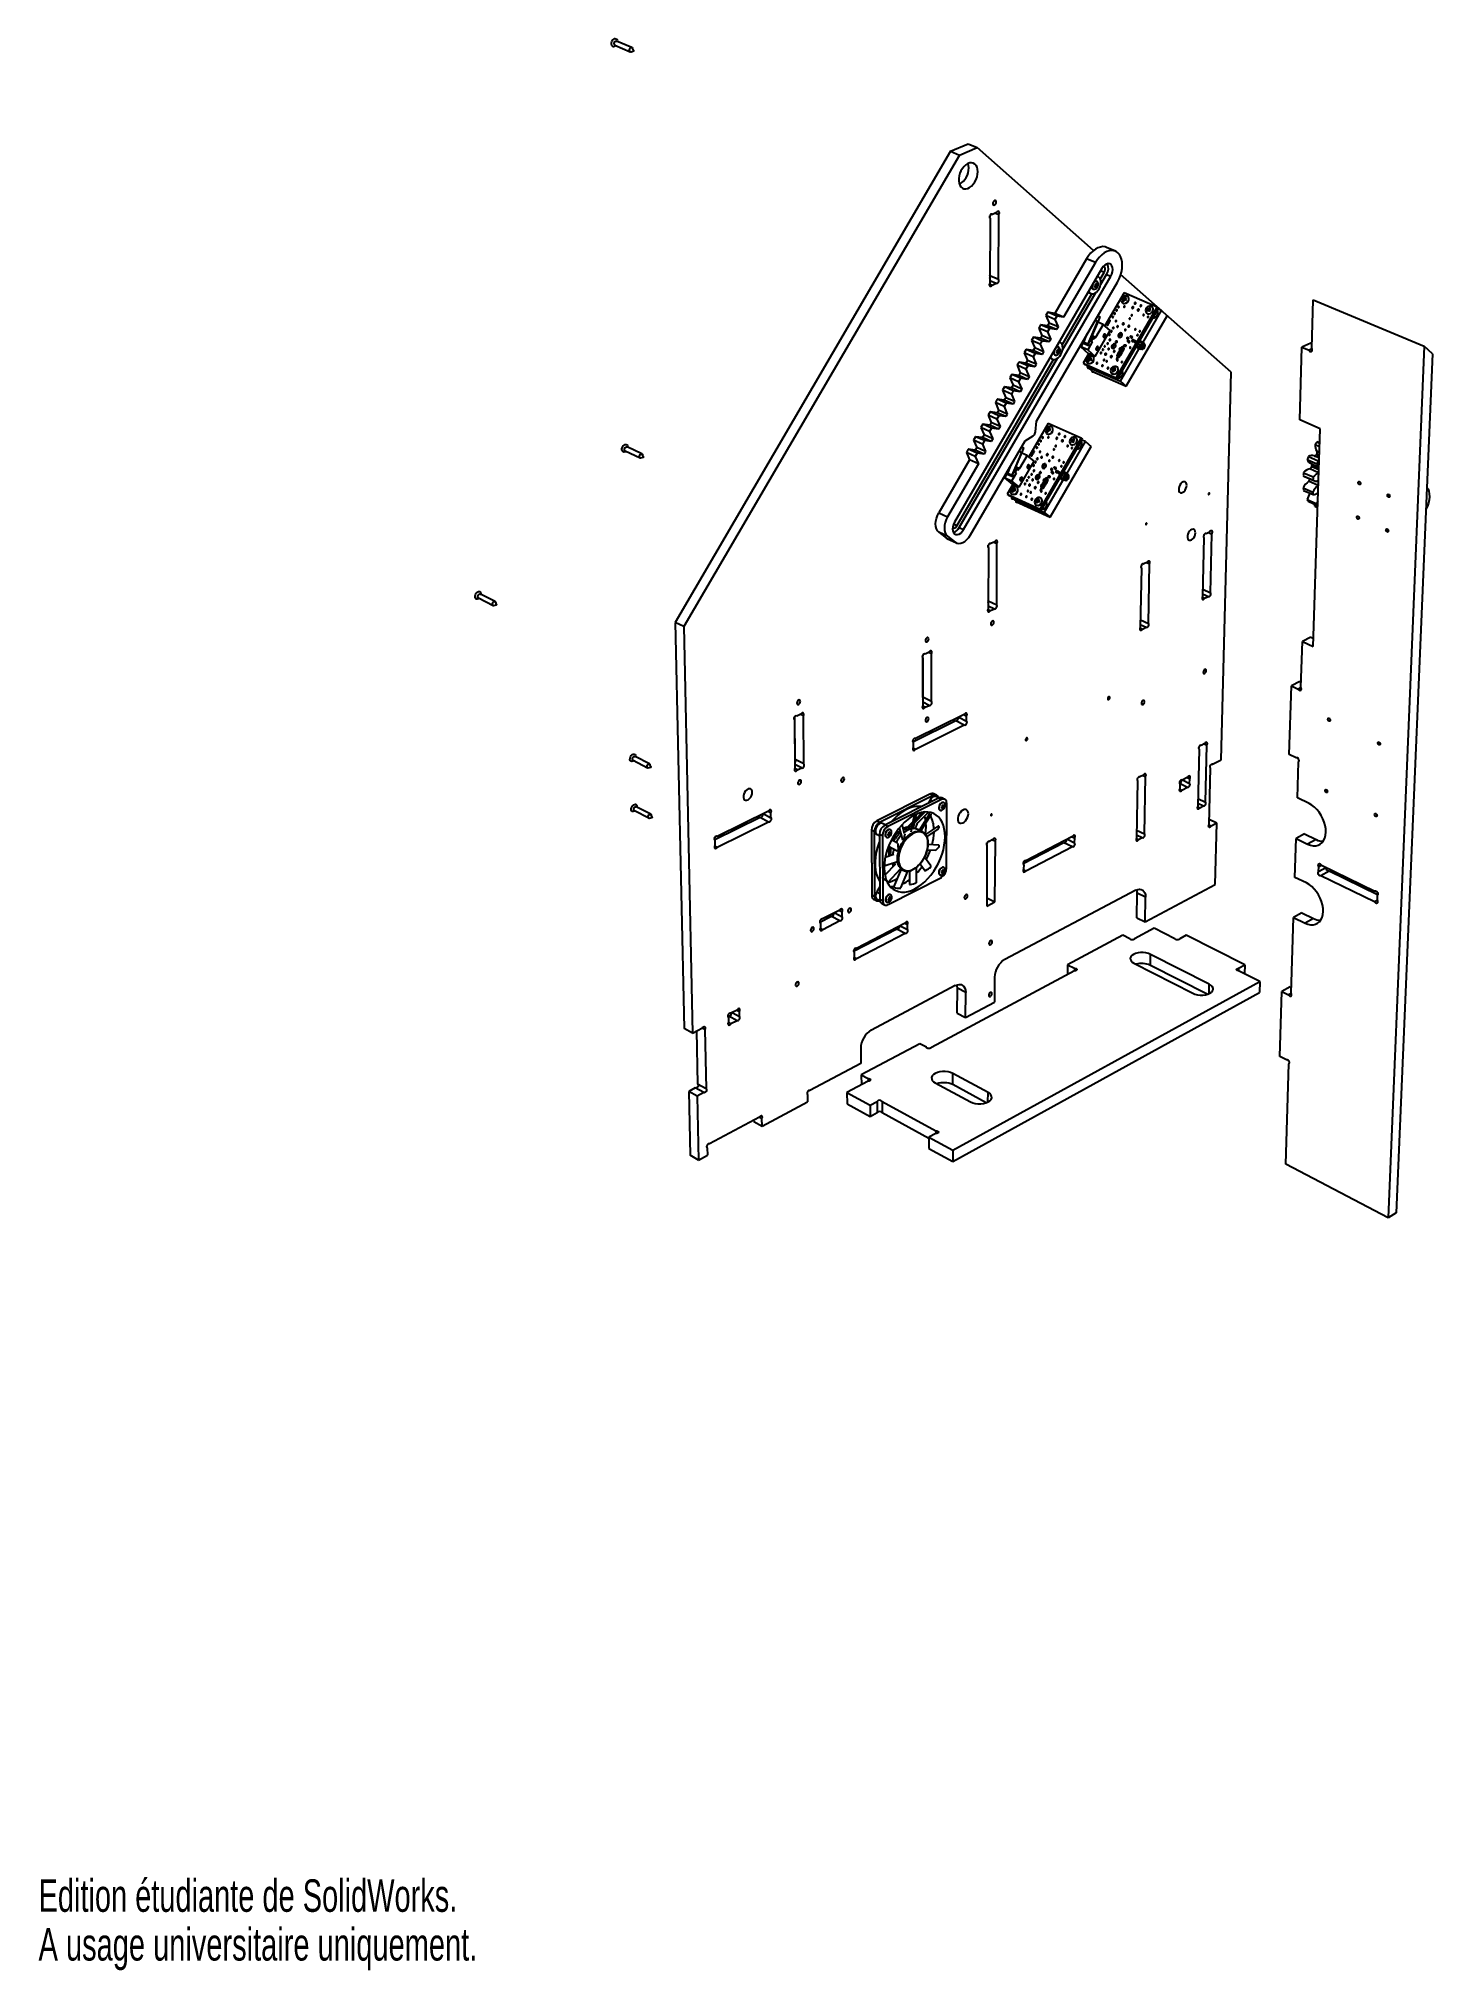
# Model space of a CAD drawing. Extents: x 0 to 156, y 0 to 216.
import ezdxf
from ezdxf.enums import TextEntityAlignment as Align

# ---------------------------------------------------------------- set-up
doc = ezdxf.new("R2010")
doc.units = 0
doc.layers.get('0').update_dxf_attribs({"linetype": 'CONTINUOUS'})

msp = doc.modelspace()

# ---------------------------------------------------------------- texts
at = {"color": 7, "linetype": 'CONTINUOUS'}
for s, width, p in [('Edition étudiante de SolidWorks.', 0.667188, (0, 5.45)), ('A usage universitaire uniquement.', 0.668182, (0, 0))]:
    msp.add_text(s, height=3.633, dxfattribs=dict(at, width=width)).set_placement(p, align=Align.BOTTOM_LEFT)

# ---------------------------------------------------------------- linework, layer by layer
at = {"color": 7, "linetype": 'CONTINUOUS'}
for p, q in [((64.48, 215.25), (66.19, 214.53)), ((66.39, 214.99), (64.67, 215.71)), ((66.29, 214.53), (66.58, 214.63)), ((66.58, 214.64), (66.46, 214.92)), ((102.01, 203.39), (71.22, 150.72)), ((102.01, 203.39), (104, 204.23)), ((102.01, 203.39), (103.02, 202.97)), ((103.02, 202.97), (105.01, 203.81)), ((104, 204.23), (105.01, 203.81)), ((118.02, 192.3), (105.01, 203.81)), ((103.02, 202.97), (72.2, 150.24)), ((106.45, 195.89), (106.41, 188.66)), ((106.43, 195.92), (106.43, 196.19)), ((106.65, 196.37), (106.71, 196.34)), ((107.17, 196.54), (106.71, 196.34)), ((107.04, 196.48), (107.43, 196.32)), ((107.39, 189.09), (107.43, 196.32)), ((120.47, 192.23), (119.47, 192.65)), ((118.97, 190.29), (102.47, 161.91)), ((117.24, 191.36), (113.69, 185.27)), ((118.23, 190.94), (114.68, 184.84)), ((118.23, 190.94), (117.24, 191.36)), ((103.49, 161.09), (119.96, 189.42)), ((106.38, 188.57), (106.67, 188.44)), ((106.42, 189.5), (107.39, 189.09)), ((106.42, 188.95), (107.13, 188.64)), ((106.67, 188.44), (107.13, 188.64)), ((111.66, 173.23), (120.7, 188.77)), ((118.27, 188.39), (118.14, 188.35)), ((118.27, 188.24), (118.14, 188.29)), ((118.27, 188.24), (118.14, 188.19)), ((118.19, 188.37), (118.37, 188.14)), ((118.39, 188.29), (118.19, 188.37)), ((118.27, 188.39), (118.26, 188.55)), ((118.39, 188.44), (118.26, 188.5)), ((118.26, 188.37), (118.49, 188.35)), ((118.39, 188.44), (118.38, 188.6)), ((118.54, 189.37), (118.46, 189.41)), ((118.78, 189.1), (119.22, 189.85)), ((118.83, 188.53), (119.46, 189.63)), ((119.46, 189.63), (119.96, 189.42)), ((133.41, 178.69), (121.06, 189.61)), ((114.52, 181.76), (117.82, 187.45)), ((114.56, 181.2), (118.27, 187.59)), ((117.63, 187.52), (117.73, 187.48)), ((121.44, 187.56), (119.29, 183.87)), ((120.56, 178.08), (125.15, 185.98)), ((120.69, 177.96), (125.28, 185.87)), ((121.36, 186.84), (121.25, 186.88)), ((121.36, 186.84), (121.29, 186.69)), ((121.29, 186.69), (121.45, 186.72)), ((121.45, 186.98), (121.33, 187.03)), ((121.33, 187.03), (121.57, 186.87)), ((121.36, 186.84), (121.47, 186.75)), ((121.48, 186.78), (121.41, 186.63)), ((125.15, 185.98), (121.44, 187.56)), ((121.45, 186.98), (121.57, 186.87)), ((121.52, 186.77), (121.57, 186.87)), ((121.57, 186.87), (121.54, 187.12)), ((121.57, 186.93), (121.68, 186.83)), ((121.57, 186.87), (121.67, 186.83)), ((124.21, 185.61), (124.02, 185.82)), ((124.21, 185.83), (124.32, 185.74)), ((124.34, 185.76), (124.35, 185.93)), ((124.64, 185.96), (124.58, 186.02)), ((125.15, 185.98), (125.28, 185.87)), ((142.43, 181.37), (142.6, 186.79)), ((142.6, 186.79), (155.01, 181.62)), ((112.11, 184), (111.9, 183.63)), ((112.88, 183.2), (111.9, 183.63)), ((111.9, 183.63), (112.25, 182.79)), ((113.1, 183.58), (112.11, 184)), ((112.89, 183.88), (112.11, 184)), ((112.92, 185.39), (112.7, 185.02)), ((113.69, 184.59), (112.7, 185.02)), ((112.7, 185.02), (113.06, 184.18)), ((113.06, 184.18), (112.89, 183.88)), ((113.88, 183.45), (112.89, 183.88)), ((113.91, 184.97), (112.92, 185.39)), ((113.69, 185.27), (112.92, 185.39)), ((114.05, 183.75), (113.06, 184.18)), ((114.68, 184.84), (113.69, 185.27)), ((113.91, 184.97), (113.69, 184.59)), ((113.69, 184.59), (114.05, 183.75)), ((114.05, 183.75), (113.88, 183.45)), ((114.68, 184.84), (113.91, 184.97)), ((117.43, 181.85), (118.51, 184.39)), ((117.71, 182.39), (118.75, 184.85)), ((118.22, 184.51), (118.51, 184.39)), ((119.11, 184.03), (118.26, 182.56)), ((118.48, 184.96), (118.75, 184.85)), ((118.48, 184.96), (118.49, 184.96)), ((118.49, 184.96), (118.49, 184.98)), ((118.75, 184.85), (118.49, 184.96)), ((118.49, 184.96), (118.66, 184.89)), ((118.49, 184.96), (118.66, 184.89)), ((119.11, 184.03), (118.51, 184.28)), ((119.88, 183.35), (119.11, 184.03)), ((121.68, 177.12), (126.26, 185.01)), ((123.53, 181.99), (125.61, 185.58)), ((124.08, 185.72), (123.97, 185.61)), ((123.97, 185.61), (124.16, 185.61)), ((124.16, 185.61), (124.05, 185.5)), ((124.08, 185.72), (124.21, 185.61)), ((124.16, 185.61), (124.25, 185.5)), ((124.16, 185.61), (124.29, 185.5)), ((124.17, 185.61), (124.21, 185.61)), ((124.21, 185.61), (124.31, 185.69)), ((124.27, 185.52), (124.21, 185.61)), ((124.29, 185.72), (124.38, 185.61)), ((125.61, 185.58), (125.21, 185.75)), ((125.61, 185.58), (126.26, 185.01)), ((111.3, 182.62), (111.09, 182.24)), ((112.07, 181.81), (111.09, 182.24)), ((111.09, 182.24), (111.44, 181.4)), ((112.29, 182.18), (111.3, 182.62)), ((112.08, 182.5), (111.3, 182.62)), ((112.29, 182.18), (112.07, 181.81)), ((112.07, 181.81), (112.43, 180.97)), ((112.25, 182.79), (112.08, 182.5)), ((113.07, 182.07), (112.08, 182.5)), ((113.24, 182.36), (112.25, 182.79)), ((113.07, 182.07), (112.29, 182.18)), ((113.1, 183.58), (112.88, 183.2)), ((112.88, 183.2), (113.24, 182.36)), ((113.24, 182.36), (113.07, 182.07)), ((113.88, 183.45), (113.1, 183.58)), ((114.28, 182.03), (114.19, 182.06)), ((117.03, 182.27), (116.59, 181.52)), ((117.37, 181.18), (116.59, 181.52)), ((116.59, 181.52), (117.43, 180.8)), ((116.94, 182.06), (117.33, 182.99)), ((116.94, 182.06), (117.43, 181.85)), ((116.95, 181.93), (117.44, 181.72)), ((116.95, 181.93), (116.99, 181.9)), ((116.99, 181.9), (117.48, 181.68)), ((117.07, 182.44), (117.09, 182.42)), ((117.23, 182.74), (117.22, 182.75)), ((117.89, 182.07), (117.37, 181.18)), ((117.44, 181.72), (117.48, 181.68)), ((117.47, 181.83), (117.68, 182.32)), ((117.48, 181.77), (117.52, 181.74)), ((117.48, 181.68), (117.52, 181.74)), ((117.89, 182.07), (117.62, 182.19)), ((118, 182.41), (117.76, 182.51)), ((118.14, 182.51), (117.82, 182.65)), ((117.85, 182.11), (117.89, 182.07)), ((118.26, 182.56), (117.86, 182.74)), ((118.06, 182.37), (118.02, 182.4)), ((118.14, 182.51), (118.06, 182.37)), ((118.26, 182.56), (118.14, 182.51)), ((118.2, 180.46), (119.88, 183.35)), ((121.39, 181.62), (121.31, 181.48)), ((121.38, 181.43), (121.47, 181.58)), ((121.57, 181.64), (121.63, 181.59)), ((121.57, 181.64), (121.57, 181.64)), ((121.69, 181.65), (121.62, 181.71)), ((121.8, 182.54), (121.78, 182.55)), ((121.8, 182.44), (121.78, 182.45)), ((121.78, 182.45), (121.87, 182.37)), ((121.8, 182.44), (121.88, 182.37)), ((121.83, 182.22), (121.81, 182.19)), ((121.82, 182.18), (121.9, 182.11)), ((121.87, 182.58), (121.84, 182.59)), ((121.86, 182.21), (121.84, 182.18)), ((121.88, 182.57), (121.96, 182.5)), ((121.93, 182.53), (121.92, 182.54)), ((121.95, 182.16), (121.93, 182.13)), ((121.93, 182.13), (122.04, 182.03)), ((121.95, 182.16), (122.06, 182.06)), ((122.12, 182.73), (122.11, 182.7)), ((122.12, 182.69), (122.2, 182.62)), ((122.14, 182.7), (122.15, 182.72)), ((122.25, 182.67), (122.23, 182.64)), ((122.23, 182.64), (122.34, 182.54)), ((122.25, 182.67), (122.36, 182.57)), ((122.34, 182.18), (122.41, 182.12)), ((122.52, 182.25), (122.45, 182.31)), ((122.57, 182.11), (122.54, 182.12)), ((122.54, 182.12), (122.65, 182.03)), ((122.57, 182.21), (122.55, 182.22)), ((122.57, 182.11), (122.66, 182.03)), ((122.64, 182.25), (122.61, 182.26)), ((122.65, 182.24), (122.75, 182.14)), ((122.72, 182.19), (122.69, 182.2)), ((123.18, 181.2), (122.78, 181.55)), ((123.6, 181.94), (123.2, 182.28)), ((123.56, 181.95), (123.33, 182.06)), ((123.69, 181.9), (123.56, 181.95)), ((141.09, 173.35), (141.34, 181.48)), ((142.32, 181.93), (141.34, 181.48)), ((141.34, 181.48), (142.13, 181.14)), ((142.32, 181.93), (142.45, 181.88)), ((155.01, 181.62), (150.99, 84.13)), ((155.93, 180.76), (155.01, 181.62)), ((102.75, 161.52), (113.55, 180.11)), ((103, 161.32), (114.01, 180.25)), ((109.69, 179.83), (109.47, 179.46)), ((110.45, 179.03), (109.47, 179.46)), ((109.47, 179.46), (109.83, 178.62)), ((110.67, 179.4), (109.69, 179.83)), ((110.46, 179.72), (109.69, 179.83)), ((110.49, 181.23), (110.28, 180.85)), ((111.26, 180.42), (110.28, 180.85)), ((110.28, 180.85), (110.63, 180.01)), ((110.67, 179.4), (110.45, 179.03)), ((110.63, 180.01), (110.46, 179.72)), ((111.45, 179.28), (110.46, 179.72)), ((111.48, 180.79), (110.49, 181.23)), ((111.27, 181.11), (110.49, 181.23)), ((111.62, 179.58), (110.63, 180.01)), ((111.45, 179.28), (110.67, 179.4)), ((111.48, 180.79), (111.26, 180.42)), ((111.26, 180.42), (111.62, 179.58)), ((111.44, 181.4), (111.27, 181.11)), ((112.26, 180.68), (111.27, 181.11)), ((112.43, 180.97), (111.44, 181.4)), ((111.62, 179.58), (111.45, 179.28)), ((112.26, 180.68), (111.48, 180.79)), ((112.43, 180.97), (112.26, 180.68)), ((113.35, 180.18), (113.45, 180.14)), ((114, 181.04), (113.87, 181)), ((114, 180.89), (113.87, 180.95)), ((114, 180.89), (113.87, 180.84)), ((113.92, 181.03), (114.1, 180.8)), ((114.12, 180.94), (113.92, 181.03)), ((113.95, 181.03), (114.22, 181)), ((114, 181.04), (113.99, 181.2)), ((114.12, 181.1), (113.99, 181.15)), ((114.12, 181.1), (114.11, 181.26)), ((117.49, 180.77), (116.86, 179.69)), ((116.86, 179.69), (120.56, 178.08)), ((116.86, 179.69), (117, 179.58)), ((117, 179.58), (120.69, 177.96)), ((117.33, 179.29), (121.03, 177.68)), ((117.46, 180.13), (117.35, 180.17)), ((117.37, 181.18), (118.2, 180.46)), ((117.46, 180.13), (117.39, 179.97)), ((117.39, 179.97), (117.55, 180.01)), ((118.2, 180.46), (117.43, 180.8)), ((117.55, 180.27), (117.44, 180.32)), ((117.44, 180.32), (117.68, 180.16)), ((117.46, 180.13), (117.57, 180.04)), ((117.58, 180.07), (117.51, 179.92)), ((117.55, 180.27), (117.68, 180.16)), ((117.62, 180.06), (117.68, 180.16)), ((117.68, 180.16), (117.64, 180.41)), ((117.67, 180.22), (117.78, 180.12)), ((117.68, 180.16), (117.78, 180.12)), ((120.71, 180.45), (120.63, 180.3)), ((120.63, 180.03), (120.7, 179.98)), ((120.73, 180.77), (120.66, 180.64)), ((120.75, 180.04), (120.69, 180.1)), ((120.69, 180.1), (120.69, 180.1)), ((120.7, 180.26), (120.79, 180.41)), ((120.76, 180.84), (120.73, 180.78)), ((120.81, 180.92), (120.77, 180.84)), ((120.85, 180.99), (120.81, 180.93)), ((120.9, 181.06), (120.86, 180.99)), ((120.93, 181.13), (120.9, 181.07)), ((121.01, 181.26), (120.94, 181.13)), ((120.98, 180.45), (121.05, 180.58)), ((121.04, 181.33), (121.01, 181.27)), ((121.03, 177.68), (123.11, 181.26)), ((121.11, 181.43), (121.05, 181.33)), ((121.07, 180.58), (121.1, 180.64)), ((121.1, 180.65), (121.14, 180.73)), ((121.15, 180.73), (121.19, 180.79)), ((121.18, 180.8), (121.22, 180.87)), ((121.24, 180.88), (121.27, 180.93)), ((121.27, 180.95), (121.34, 181.07)), ((121.35, 181.07), (121.38, 181.13)), ((121.38, 181.14), (121.44, 181.24)), ((123.06, 181.43), (123.29, 181.33)), ((123.26, 181.34), (123.18, 181.2)), ((123.18, 181.2), (123.18, 181.2)), ((123.26, 181.35), (123.29, 181.33)), ((123.26, 181.35), (123.29, 181.32)), ((123.29, 181.32), (123.42, 181.27)), ((142.46, 181.29), (142.13, 181.14)), ((155.93, 180.76), (151.9, 84.68)), ((108.88, 178.44), (108.66, 178.07)), ((109.64, 177.63), (108.66, 178.07)), ((108.66, 178.07), (109.02, 177.23)), ((109.02, 177.23), (108.85, 176.94)), ((109.86, 178.01), (108.88, 178.44)), ((109.66, 178.33), (108.88, 178.44)), ((110, 176.8), (109.02, 177.23)), ((109.86, 178.01), (109.64, 177.63)), ((109.64, 177.63), (110, 176.8)), ((109.83, 178.62), (109.66, 178.33)), ((110.64, 177.89), (109.66, 178.33)), ((110.81, 178.19), (109.83, 178.62)), ((110.64, 177.89), (109.86, 178.01)), ((110.45, 179.03), (110.81, 178.19)), ((110.81, 178.19), (110.64, 177.89)), ((117.34, 179.21), (117.5, 179.14)), ((117.5, 179.14), (117.81, 178.88)), ((117.82, 178.8), (121.68, 177.12)), ((120.17, 178.94), (120.06, 178.99)), ((120.17, 178.94), (120.1, 178.79)), ((120.1, 178.79), (120.27, 178.82)), ((120.26, 179.09), (120.15, 179.13)), ((120.15, 179.13), (120.39, 178.98)), ((120.17, 178.94), (120.28, 178.85)), ((120.3, 178.89), (120.22, 178.74)), ((120.26, 179.09), (120.39, 178.98)), ((120.33, 178.87), (120.39, 178.98)), ((120.39, 178.98), (120.35, 179.22)), ((120.38, 179.04), (120.49, 178.94)), ((120.39, 178.98), (120.49, 178.93)), ((120.56, 178.08), (120.69, 177.96)), ((121.03, 177.68), (121.68, 177.12)), ((132.32, 135.36), (133.41, 178.69)), ((107.26, 175.66), (107.04, 175.29)), ((108.02, 174.85), (107.04, 175.29)), ((107.04, 175.29), (107.4, 174.45)), ((108.24, 175.22), (107.26, 175.66)), ((108.04, 175.55), (107.26, 175.66)), ((108.07, 177.05), (107.85, 176.68)), ((108.83, 176.24), (107.85, 176.68)), ((107.85, 176.68), (108.21, 175.84)), ((108.24, 175.22), (108.02, 174.85)), ((108.21, 175.84), (108.04, 175.55)), ((109.02, 175.11), (108.04, 175.55)), ((109.05, 176.61), (108.07, 177.05)), ((108.85, 176.94), (108.07, 177.05)), ((109.19, 175.4), (108.21, 175.84)), ((109.02, 175.11), (108.24, 175.22)), ((109.05, 176.61), (108.83, 176.24)), ((108.83, 176.24), (109.19, 175.4)), ((109.83, 176.5), (108.85, 176.94)), ((109.19, 175.4), (109.02, 175.11)), ((109.83, 176.5), (109.05, 176.61)), ((110, 176.8), (109.83, 176.5)), ((105.64, 172.87), (105.42, 172.5)), ((106.62, 172.43), (105.64, 172.87)), ((106.42, 172.77), (105.64, 172.87)), ((106.45, 174.27), (106.23, 173.89)), ((107.21, 173.45), (106.23, 173.89)), ((106.23, 173.89), (106.59, 173.06)), ((106.59, 173.06), (106.42, 172.77)), ((107.43, 173.83), (106.45, 174.27)), ((107.23, 174.16), (106.45, 174.27)), ((107.57, 172.62), (106.59, 173.06)), ((107.43, 173.83), (107.21, 173.45)), ((107.21, 173.45), (107.57, 172.62)), ((107.4, 174.45), (107.23, 174.16)), ((108.21, 173.72), (107.23, 174.16)), ((108.38, 174.01), (107.4, 174.45)), ((108.21, 173.72), (107.43, 173.83)), ((108.02, 174.85), (108.38, 174.01)), ((108.38, 174.01), (108.21, 173.72)), ((112.96, 172.97), (110.78, 169.23)), ((111.52, 172.03), (111.66, 173.23)), ((116.65, 171.33), (112.96, 172.97)), ((143.37, 172.37), (141.09, 173.35)), ((104.26, 160.49), (110.38, 171.02)), ((104.82, 171.48), (104.61, 171.11)), ((105.59, 170.66), (104.61, 171.11)), ((104.61, 171.11), (104.97, 170.28)), ((105.81, 171.04), (104.82, 171.48)), ((105.61, 171.38), (104.82, 171.48)), ((106.4, 172.06), (105.42, 172.5)), ((105.42, 172.5), (105.78, 171.67)), ((105.81, 171.04), (105.59, 170.66)), ((105.59, 170.66), (105.95, 169.83)), ((105.78, 171.67), (105.61, 171.38)), ((106.59, 170.93), (105.61, 171.38)), ((106.76, 171.23), (105.78, 171.67)), ((106.59, 170.93), (105.81, 171.04)), ((106.62, 172.43), (106.4, 172.06)), ((106.4, 172.06), (106.76, 171.23)), ((107.4, 172.33), (106.42, 172.77)), ((106.76, 171.23), (106.59, 170.93)), ((107.4, 172.33), (106.62, 172.43)), ((107.57, 172.62), (107.4, 172.33)), ((110.38, 171.02), (111.27, 171.59)), ((112.04, 163.39), (116.65, 171.33)), ((112.17, 163.28), (116.78, 171.22)), ((112.87, 172.23), (112.77, 172.28)), ((112.87, 172.23), (112.8, 172.08)), ((112.8, 172.08), (112.97, 172.11)), ((112.96, 172.38), (112.85, 172.42)), ((112.85, 172.42), (113.09, 172.27)), ((112.87, 172.23), (112.98, 172.14)), ((113, 172.18), (112.92, 172.03)), ((112.96, 172.38), (113.09, 172.27)), ((113.03, 172.16), (113.09, 172.27)), ((113.08, 172.32), (113.05, 172.51)), ((113.08, 172.32), (113.19, 172.23)), ((113.09, 172.27), (113.08, 172.32)), ((113.09, 172.27), (113.19, 172.22)), ((115.03, 167.34), (117.11, 170.93)), ((115.58, 171.07), (115.46, 170.95)), ((115.46, 170.95), (115.71, 170.96)), ((115.71, 170.96), (115.51, 171.17)), ((115.65, 170.96), (115.54, 170.84)), ((115.58, 171.07), (115.71, 170.96)), ((115.65, 170.96), (115.74, 170.84)), ((115.65, 170.96), (115.77, 170.87)), ((115.71, 171.18), (115.81, 171.09)), ((115.71, 170.96), (115.8, 171.04)), ((115.77, 170.87), (115.71, 170.96)), ((115.78, 171.07), (115.87, 170.95)), ((115.84, 171.11), (115.84, 171.28)), ((116.13, 171.3), (116.06, 171.37)), ((116.65, 171.33), (116.78, 171.22)), ((117.11, 170.93), (116.72, 171.11)), ((117.11, 170.93), (117.77, 170.38)), ((142.58, 148.03), (143.37, 172.37)), ((143.01, 170.89), (143.32, 170.76)), ((143.32, 170.81), (143.25, 170.85)), ((65.63, 169.9), (67.3, 169.11)), ((67.5, 169.55), (65.84, 170.34)), ((67.38, 169.11), (67.67, 169.19)), ((67.68, 169.2), (67.56, 169.48)), ((104.16, 168.88), (100.72, 162.97)), ((104.01, 170.09), (103.8, 169.71)), ((104.78, 169.27), (103.8, 169.71)), ((103.8, 169.71), (104.16, 168.88)), ((104.99, 169.64), (104.01, 170.09)), ((104.8, 169.98), (104.01, 170.09)), ((105.14, 168.44), (104.16, 168.88)), ((104.99, 169.64), (104.78, 169.27)), ((104.78, 169.27), (105.14, 168.44)), ((104.97, 170.28), (104.8, 169.98)), ((105.78, 169.54), (104.8, 169.98)), ((105.95, 169.83), (104.97, 170.28)), ((105.78, 169.54), (104.99, 169.64)), ((105.95, 169.83), (105.78, 169.54)), ((108.91, 167.19), (109.99, 169.73)), ((109.19, 167.74), (110.23, 170.19)), ((109.7, 169.85), (109.99, 169.73)), ((109.7, 165.83), (111.39, 168.73)), ((110.6, 169.38), (109.74, 167.91)), ((109.96, 170.3), (110.23, 170.19)), ((109.96, 170.3), (109.97, 170.3)), ((109.97, 170.3), (109.97, 170.32)), ((110.23, 170.19), (109.97, 170.31)), ((109.97, 170.31), (110.15, 170.23)), ((109.97, 170.3), (110.15, 170.23)), ((110.6, 169.38), (110, 169.65)), ((111.39, 168.73), (110.6, 169.38)), ((113.18, 162.47), (117.77, 170.38)), ((141.93, 168.92), (143.01, 168.45)), ((142.07, 169.26), (143.14, 168.79)), ((142.28, 168.51), (143.23, 168.09)), ((143.27, 169.09), (142.72, 169.33)), ((142.81, 170.61), (143.31, 170.39)), ((105.14, 168.44), (101.69, 162.52)), ((108.51, 167.62), (108.08, 166.87)), ((108.85, 166.52), (108.08, 166.87)), ((108.08, 166.87), (108.94, 166.18)), ((108.43, 167.41), (108.82, 168.34)), ((108.43, 167.41), (108.91, 167.19)), ((108.44, 167.28), (108.92, 167.06)), ((108.44, 167.28), (108.48, 167.25)), ((108.48, 167.25), (108.97, 167.03)), ((108.56, 167.8), (108.58, 167.78)), ((108.72, 168.1), (108.71, 168.1)), ((109.37, 167.42), (108.85, 166.52)), ((108.85, 166.52), (109.7, 165.83)), ((108.92, 167.06), (108.97, 167.03)), ((108.95, 167.17), (109.16, 167.66)), ((108.96, 167.12), (109, 167.09)), ((108.97, 167.03), (109, 167.09)), ((109.37, 167.42), (109.11, 167.54)), ((109.48, 167.75), (109.25, 167.86)), ((109.63, 167.86), (109.31, 168)), ((109.33, 167.45), (109.37, 167.42)), ((109.74, 167.91), (109.34, 168.09)), ((109.54, 167.71), (109.5, 167.75)), ((109.63, 167.86), (109.54, 167.71)), ((109.74, 167.91), (109.63, 167.86)), ((112.33, 166.32), (112.3, 166.26)), ((112.38, 166.4), (112.34, 166.32)), ((112.42, 166.47), (112.38, 166.41)), ((112.5, 166.59), (112.43, 166.47)), ((112.53, 166.66), (112.49, 166.6)), ((112.51, 163.01), (114.6, 166.6)), ((112.6, 166.77), (112.54, 166.66)), ((112.75, 166.28), (112.82, 166.4)), ((112.88, 166.96), (112.79, 166.81)), ((112.83, 166.4), (112.87, 166.46)), ((112.87, 166.77), (112.95, 166.92)), ((112.87, 166.47), (112.92, 166.58)), ((113.06, 166.98), (113.12, 166.93)), ((113.06, 166.98), (113.06, 166.98)), ((113.18, 166.99), (113.11, 167.05)), ((113.29, 167.88), (113.27, 167.89)), ((113.29, 167.78), (113.27, 167.79)), ((113.27, 167.79), (113.36, 167.71)), ((113.29, 167.78), (113.37, 167.72)), ((113.31, 167.56), (113.3, 167.53)), ((113.31, 167.51), (113.39, 167.45)), ((113.34, 167.55), (113.33, 167.52)), ((113.36, 167.92), (113.34, 167.93)), ((113.37, 167.91), (113.45, 167.85)), ((113.42, 167.88), (113.4, 167.89)), ((113.44, 167.49), (113.42, 167.46)), ((113.42, 167.46), (113.53, 167.37)), ((113.44, 167.49), (113.55, 167.4)), ((113.61, 168.07), (113.6, 168.04)), ((113.61, 168.03), (113.69, 167.96)), ((113.62, 168.03), (113.64, 168.06)), ((113.73, 168.01), (113.72, 167.98)), ((113.72, 167.98), (113.83, 167.89)), ((113.73, 168.01), (113.85, 167.91)), ((113.82, 167.52), (113.9, 167.45)), ((114.01, 167.59), (113.93, 167.65)), ((114.05, 167.53), (114.03, 167.55)), ((114.05, 167.44), (114.03, 167.45)), ((114.03, 167.45), (114.14, 167.36)), ((114.05, 167.44), (114.15, 167.36)), ((114.12, 167.57), (114.1, 167.59)), ((114.13, 167.57), (114.24, 167.48)), ((114.21, 167.53), (114.18, 167.53)), ((114.68, 166.54), (114.26, 166.88)), ((114.54, 166.77), (114.78, 166.66)), ((114.75, 166.67), (114.68, 166.54)), ((114.68, 166.54), (114.68, 166.54)), ((115.1, 167.28), (114.69, 167.62)), ((114.75, 166.68), (114.78, 166.66)), ((114.75, 166.68), (114.78, 166.66)), ((114.78, 166.66), (114.9, 166.61)), ((115.06, 167.29), (114.82, 167.39)), ((115.18, 167.23), (115.06, 167.29)), ((115.1, 167.28), (115.1, 167.27)), ((141.48, 167.12), (142.55, 166.65)), ((141.53, 167.45), (142.6, 166.98)), ((141.61, 167.04), (142.68, 166.57)), ((143.16, 166.03), (142.09, 166.5)), ((143.16, 166.57), (143.18, 166.57)), ((109, 166.15), (108.37, 165.07)), ((108.37, 165.07), (112.04, 163.39)), ((108.37, 165.07), (108.5, 164.96)), ((108.5, 164.96), (112.17, 163.28)), ((108.96, 165.5), (108.85, 165.54)), ((108.85, 164.69), (112.51, 163.01)), ((108.85, 164.62), (109.02, 164.54)), ((108.96, 165.5), (108.89, 165.34)), ((108.89, 165.34), (109.05, 165.38)), ((109.7, 165.83), (108.94, 166.18)), ((109.05, 165.64), (108.94, 165.69)), ((108.94, 165.69), (109.18, 165.53)), ((108.96, 165.5), (109.07, 165.41)), ((109.08, 165.44), (109.01, 165.29)), ((109.02, 164.54), (109.34, 164.29)), ((109.05, 165.64), (109.18, 165.53)), ((109.11, 165.42), (109.18, 165.53)), ((109.17, 165.59), (109.14, 165.78)), ((109.17, 165.59), (109.28, 165.5)), ((109.18, 165.53), (109.17, 165.58)), ((109.18, 165.53), (109.28, 165.49)), ((109.34, 164.22), (113.18, 162.47)), ((111.65, 164.27), (111.54, 164.31)), ((111.65, 164.27), (111.58, 164.11)), ((111.74, 164.41), (111.63, 164.46)), ((111.63, 164.46), (111.87, 164.3)), ((111.65, 164.27), (111.76, 164.18)), ((111.77, 164.21), (111.7, 164.06)), ((111.74, 164.41), (111.87, 164.3)), ((111.81, 164.19), (111.87, 164.3)), ((111.86, 164.36), (111.83, 164.55)), ((111.86, 164.36), (111.97, 164.26)), ((111.87, 164.3), (111.86, 164.36)), ((111.87, 164.3), (111.97, 164.26)), ((112.2, 165.78), (112.11, 165.64)), ((112.12, 165.37), (112.18, 165.31)), ((112.21, 166.1), (112.14, 165.97)), ((112.24, 165.38), (112.17, 165.43)), ((112.17, 165.43), (112.17, 165.43)), ((112.18, 165.79), (112.19, 165.78)), ((112.18, 165.59), (112.27, 165.74)), ((112.24, 166.17), (112.21, 166.11)), ((112.3, 166.25), (112.26, 166.18)), ((112.46, 165.78), (112.54, 165.91)), ((112.55, 165.92), (112.58, 165.97)), ((112.58, 165.99), (112.62, 166.06)), ((112.64, 166.06), (112.67, 166.12)), ((112.67, 166.13), (112.71, 166.21)), ((112.72, 166.21), (112.76, 166.27)), ((141.48, 165.76), (142.55, 165.29)), ((141.53, 165.48), (142.6, 165.01)), ((141.92, 164.45), (142.99, 163.97)), ((142.05, 164.26), (143.09, 163.8)), ((100.72, 162.97), (101.69, 162.52)), ((111.58, 164.11), (111.75, 164.15)), ((112.04, 163.39), (112.17, 163.28)), ((112.51, 163.01), (113.18, 162.47)), ((142.79, 163.7), (143.08, 163.57)), ((101.69, 160.36), (100.72, 160.81)), ((100.72, 160.81), (101.57, 160.14)), ((101.57, 160.14), (102.55, 159.69)), ((101.7, 160.06), (101.57, 160.14)), ((101.69, 160.36), (102.55, 159.69)), ((101.7, 160.06), (102.68, 159.6)), ((103, 161.32), (103.49, 161.09)), ((130.38, 160.21), (130.22, 153.6)), ((130.58, 160.65), (130.62, 160.63)), ((131.01, 160.82), (130.62, 160.63)), ((130.9, 160.76), (131.27, 160.6)), ((131.11, 154.04), (131.27, 160.6)), ((106.27, 159.08), (106.24, 152.23)), ((106.25, 159.1), (106.25, 159.36)), ((106.48, 159.54), (106.52, 159.52)), ((106.97, 159.73), (106.52, 159.52)), ((106.88, 159.69), (107.22, 159.53)), ((107.19, 152.69), (107.22, 159.53)), ((123.38, 156.77), (123.26, 150.16)), ((123.61, 157.28), (123.66, 157.25)), ((124.05, 157.44), (123.66, 157.25)), ((123.96, 157.4), (124.29, 157.25)), ((124.16, 150.61), (124.29, 157.25)), ((49.21, 153.45), (50.86, 152.61)), ((51.08, 153.05), (49.43, 153.89)), ((130.19, 153.53), (130.45, 153.41)), ((130.23, 153.91), (130.87, 153.62)), ((130.24, 154.44), (131.11, 154.04)), ((130.45, 153.41), (130.87, 153.62)), ((50.95, 152.61), (51.24, 152.69)), ((51.25, 152.7), (51.14, 152.98)), ((106.21, 152.17), (106.49, 152.03)), ((106.24, 153.13), (107.19, 152.69)), ((106.24, 152.58), (106.93, 152.25)), ((106.49, 152.03), (106.93, 152.25)), ((72.2, 150.24), (71.22, 150.72)), ((71.22, 150.72), (72.21, 105.32)), ((72.2, 150.24), (73.15, 104.8)), ((123.23, 150.1), (123.49, 149.97)), ((123.26, 150.49), (123.92, 150.18)), ((123.27, 151.02), (124.16, 150.61)), ((123.49, 149.97), (123.92, 150.18)), ((142.34, 149.06), (141.39, 148.58)), ((142.34, 149.06), (142.61, 148.94)), ((98.93, 142.35), (98.92, 147.05)), ((99.18, 147.17), (99.14, 147.19)), ((99.63, 147.39), (99.18, 147.17)), ((99.89, 147.2), (99.56, 147.35)), ((99.89, 141.88), (99.89, 147.2)), ((141.22, 143.46), (141.39, 148.58)), ((141.39, 148.58), (142.58, 148.03)), ((98.92, 146.73), (98.93, 141.41)), ((139.92, 135.94), (140.16, 143.62)), ((141.12, 144.11), (140.16, 143.62)), ((140.16, 143.62), (140.93, 143.26)), ((141.24, 143.42), (140.93, 143.26)), ((141.12, 144.11), (141.24, 144.05)), ((85.29, 140.46), (84.82, 140.24)), ((85.56, 140.27), (85.23, 140.43)), ((103.57, 140.43), (98.1, 137.74)), ((99.18, 141.22), (98.9, 141.36)), ((99.89, 141.88), (98.93, 142.35)), ((99.63, 141.44), (98.93, 141.79)), ((99.18, 141.22), (99.63, 141.44)), ((103.5, 140.4), (103.82, 140.24)), ((84.56, 139.79), (84.62, 134.41)), ((84.66, 135.38), (84.6, 140.17)), ((84.82, 140.24), (84.79, 140.25)), ((85.61, 134.9), (85.56, 140.27)), ((97.81, 137.36), (102.61, 139.73)), ((98.1, 136.56), (103.56, 139.26)), ((102.61, 139.73), (103.56, 139.26)), ((102.94, 140.12), (103.82, 139.69)), ((103.82, 139.69), (103.82, 140.24)), ((97.82, 136.7), (98.1, 136.56)), ((97.85, 137.3), (97.85, 136.74)), ((98.07, 137.75), (98.1, 137.74)), ((129.83, 136.54), (129.68, 130.17)), ((130.03, 136.97), (130.07, 136.96)), ((130.48, 137.17), (130.07, 136.96)), ((130.41, 137.13), (130.71, 136.99)), ((130.55, 130.62), (130.71, 136.99)), ((66.51, 135.31), (68.14, 134.47)), ((66.59, 135.27), (66.59, 135.27)), ((68.35, 134.89), (66.73, 135.73)), ((66.8, 135.69), (66.8, 135.69)), ((68.21, 134.46), (68.51, 134.53)), ((68.52, 134.54), (68.4, 134.83)), ((84.89, 134.22), (84.6, 134.37)), ((85.36, 134.45), (84.62, 134.82)), ((85.61, 134.9), (84.66, 135.38)), ((84.89, 134.22), (85.36, 134.45)), ((130.95, 128.1), (131.11, 134.44)), ((131.35, 134.86), (131.31, 134.87)), ((131.35, 134.86), (132.32, 135.36)), ((140.69, 135.57), (139.92, 135.94)), ((140.71, 135.58), (140.69, 135.57)), ((140.83, 131.09), (140.96, 135.12)), ((122.95, 133.01), (122.84, 126.6)), ((123.16, 133.45), (123.19, 133.43)), ((123.61, 133.65), (123.19, 133.43)), ((123.55, 133.61), (123.84, 133.47)), ((123.73, 127.06), (123.84, 133.47)), ((127.65, 132.73), (128.53, 132.3)), ((127.65, 132.1), (127.9, 131.97)), ((127.68, 132.67), (127.67, 132.15)), ((127.89, 133.11), (127.93, 133.09)), ((127.9, 131.97), (128.53, 132.3)), ((128.56, 133.42), (127.93, 133.09)), ((127.96, 133.11), (128.77, 132.72)), ((128.49, 133.38), (128.79, 133.24)), ((128.77, 132.72), (128.79, 133.24)), ((66.66, 129.7), (68.27, 128.85)), ((66.72, 129.65), (66.73, 129.66)), ((68.49, 129.26), (66.87, 130.11)), ((66.95, 130.07), (66.95, 130.08)), ((81.66, 129.62), (75.91, 126.79)), ((81.61, 129.6), (81.93, 129.44)), ((99.77, 131.53), (93.77, 128.52)), ((100.09, 131.36), (94.09, 128.36)), ((100.68, 131.07), (94.69, 128.05)), ((101.01, 130.9), (95.01, 127.89)), ((99.75, 130.88), (99.52, 130.48)), ((100.09, 131.36), (99.77, 131.53)), ((100.47, 131.39), (100.14, 131.55)), ((100.71, 131.08), (100.39, 131.24)), ((101.01, 130.9), (100.68, 131.07)), ((101.14, 129.98), (101, 129.93)), ((101.14, 130.12), (101.01, 130.07)), ((101.14, 129.98), (101.01, 130.04)), ((101.38, 130.93), (101.06, 131.09)), ((101.09, 130.1), (101.24, 129.9)), ((101.25, 130.04), (101.11, 130.11)), ((101.14, 130.12), (101.12, 130.27)), ((101.25, 130.18), (101.12, 130.25)), ((101.14, 130.12), (101.36, 130.1)), ((101.25, 130.18), (101.24, 130.33)), ((101.59, 123.24), (101.6, 130.47)), ((129.65, 130.12), (129.9, 129.99)), ((129.69, 130.51), (130.32, 130.21)), ((129.7, 131.04), (130.55, 130.62)), ((129.9, 129.99), (130.32, 130.21)), ((142.13, 130.47), (140.83, 131.09)), ((68.35, 128.84), (68.65, 128.91)), ((68.66, 128.92), (68.54, 129.21)), ((75.6, 126.4), (80.72, 128.92)), ((75.93, 125.59), (81.68, 128.43)), ((80.72, 128.92), (81.68, 128.43)), ((81.06, 129.33), (81.94, 128.88)), ((81.94, 128.88), (81.93, 129.44)), ((93.49, 127.32), (93.17, 127.48)), ((93.17, 127.48), (93.21, 120.21)), ((94.09, 128.36), (93.77, 128.52)), ((94.72, 128.07), (94.4, 128.23)), ((95.01, 127.89), (94.69, 128.05)), ((96.29, 127.74), (96.66, 126.41)), ((96.89, 127.08), (96.61, 128.1)), ((97.33, 127.74), (97.15, 127.83)), ((97.36, 127.96), (97.82, 128.41)), ((97.54, 127.87), (97.36, 127.96)), ((97.54, 127.87), (97.74, 128.07)), ((97.97, 129.16), (97.57, 127.25)), ((97.85, 127.58), (98.22, 129.27)), ((98.02, 128.35), (99.2, 129.52)), ((98.09, 128.69), (98.89, 129.48)), ((98.52, 127.48), (98.35, 127.57)), ((99.58, 129.51), (98.36, 128.3)), ((99.65, 129.25), (98.5, 127.45)), ((98.69, 127.4), (99.85, 129.22)), ((100.67, 127.96), (99.24, 126.99)), ((99.29, 127.89), (99.27, 128.31)), ((99.38, 126.73), (100.63, 127.58)), ((122.85, 127.49), (123.73, 127.06)), ((131.18, 127.93), (130.93, 128.05)), ((131.82, 128.27), (130.97, 128.68)), ((131.82, 128.27), (131.18, 127.93)), ((131.65, 121.42), (131.82, 128.27)), ((75.64, 125.74), (75.93, 125.59)), ((75.65, 126.34), (75.66, 125.78)), ((75.89, 126.8), (75.91, 126.79)), ((93.49, 127.32), (93.53, 120.05)), ((93.76, 127.04), (94.09, 126.8)), ((94.41, 126.85), (94.09, 127.02)), ((94.09, 127.02), (94.12, 119.74)), ((94.41, 126.85), (94.44, 119.57)), ((95.14, 127.1), (95.01, 127.05)), ((95.14, 126.96), (95.01, 127.02)), ((95.14, 126.96), (95.01, 126.9)), ((95.13, 125.52), (95.08, 125.66)), ((95.1, 127.08), (95.25, 126.88)), ((95.1, 125.7), (96.07, 125.18)), ((95.26, 127.02), (95.12, 127.09)), ((95.14, 127.1), (95.13, 127.25)), ((95.26, 127.16), (95.13, 127.23)), ((95.31, 125.43), (95.13, 125.52)), ((95.14, 127.11), (95.37, 127.08)), ((95.31, 125.43), (95.23, 125.63)), ((95.26, 127.16), (95.25, 127.31)), ((96.09, 126.02), (95.41, 126.39)), ((95.87, 126.55), (95.69, 126.64)), ((98.89, 127.3), (98.67, 127.41)), ((99.41, 125.29), (100.38, 125.24)), ((100.73, 125.82), (99.5, 125.88)), ((106.1, 125.78), (106.07, 118.97)), ((106.09, 125.8), (106.09, 126.05)), ((106.33, 126.23), (106.35, 126.21)), ((106.77, 126.43), (106.35, 126.21)), ((106.74, 126.41), (107.04, 126.26)), ((107, 119.46), (107.04, 126.26)), ((110.16, 123.75), (114.72, 126.11)), ((110.44, 122.93), (115.67, 125.64)), ((115.68, 126.77), (110.45, 124.06)), ((114.72, 126.11), (115.67, 125.64)), ((115.1, 126.47), (115.91, 126.06)), ((115.62, 126.74), (115.92, 126.59)), ((115.91, 126.06), (115.92, 126.59)), ((122.81, 126.55), (123.07, 126.43)), ((122.84, 126.96), (123.48, 126.65)), ((123.07, 126.43), (123.48, 126.65)), ((140.55, 122.21), (140.68, 126.55)), ((141.63, 127.06), (140.68, 126.55)), ((140.68, 126.55), (141.98, 125.93)), ((141.63, 127.06), (142.92, 126.43)), ((142.92, 126.43), (141.98, 125.93)), ((94.61, 123.5), (95.99, 123.96)), ((95.86, 123.68), (94.69, 122.44)), ((95.7, 124.75), (94.72, 124.43)), ((95.06, 121.68), (96.44, 123.15)), ((95.33, 125.18), (95.15, 125.28)), ((95.53, 123.69), (95.44, 123.78)), ((95.7, 123.6), (95.53, 123.69)), ((95.74, 123.56), (95.7, 123.6)), ((96.43, 123.14), (96.7, 123)), ((98.23, 121.7), (98.23, 123.36)), ((98.61, 123.74), (99.19, 122.94)), ((99.83, 123.49), (99.11, 124.48)), ((110.21, 123.64), (110.2, 123.11)), ((110.43, 124.08), (110.45, 124.06)), ((143.2, 122.83), (143.22, 123.4)), ((144.08, 123.31), (143.2, 122.83)), ((143.54, 123.57), (143.22, 123.4)), ((143.51, 123.58), (149.51, 120.67)), ((94.11, 121.15), (93.79, 120.59)), ((95.04, 119.16), (101, 122.21)), ((96.49, 123.11), (95.66, 121.11)), ((96.45, 121.02), (97.24, 122.9)), ((97.43, 122.93), (97.43, 121.4)), ((101.13, 122.88), (101, 122.83)), ((101.13, 122.73), (101, 122.8)), ((101.13, 122.73), (101, 122.68)), ((101.08, 122.86), (101.23, 122.66)), ((101.25, 122.79), (101.1, 122.87)), ((101.13, 122.88), (101.11, 123.03)), ((101.25, 122.94), (101.12, 123.01)), ((101.13, 122.88), (101.35, 122.86)), ((101.25, 122.94), (101.23, 123.09)), ((110.18, 123.07), (110.44, 122.93)), ((123.79, 117.23), (131.65, 121.42)), ((141.84, 121.58), (140.55, 122.21)), ((144.4, 122.89), (143.47, 122.38)), ((149.46, 119.46), (143.47, 122.38)), ((149.81, 120.25), (144.4, 122.89)), ((93.53, 120.05), (93.21, 120.21)), ((93.42, 119.77), (93.74, 119.61)), ((93.82, 119.76), (94.14, 119.59)), ((94.44, 119.57), (94.12, 119.74)), ((94.33, 119.3), (94.65, 119.13)), ((95.17, 119.83), (95.04, 119.77)), ((95.17, 119.68), (95.04, 119.75)), ((95.17, 119.68), (95.04, 119.63)), ((95.13, 119.81), (95.28, 119.61)), ((95.17, 119.83), (95.15, 119.97)), ((95.29, 119.74), (95.15, 119.82)), ((95.29, 119.89), (95.16, 119.96)), ((95.17, 119.83), (95.39, 119.81)), ((95.29, 119.89), (95.27, 120.04)), ((106.07, 118.97), (107, 119.46)), ((106.08, 119.93), (107, 119.46)), ((122.76, 120.77), (108.11, 113.03)), ((122.86, 117.7), (122.91, 120.45)), ((123.84, 119.98), (122.91, 120.45)), ((123.79, 117.23), (123.84, 119.98)), ((149.76, 119.62), (149.46, 119.46)), ((149.52, 120.67), (149.51, 120.67)), ((149.77, 120.21), (149.75, 119.64)), ((87.41, 117.21), (88.7, 117.87)), ((87.47, 117.12), (87.47, 116.57)), ((87.7, 117.57), (87.72, 117.56)), ((89.63, 118.53), (87.72, 117.56)), ((87.73, 116.39), (89.64, 117.37)), ((88.7, 117.87), (89.64, 117.37)), ((89.07, 118.24), (89.9, 117.81)), ((89.59, 118.51), (89.89, 118.36)), ((89.9, 117.81), (89.89, 118.36)), ((96.95, 117.09), (91.49, 114.27)), ((96.4, 116.8), (97.21, 116.38)), ((96.91, 117.07), (97.21, 116.92)), ((97.21, 116.38), (97.21, 116.92)), ((122.86, 117.7), (123.79, 117.23)), ((140.13, 109.25), (140.4, 117.73)), ((141.34, 118.24), (140.4, 117.73)), ((140.4, 117.73), (141.69, 117.09)), ((141.34, 118.24), (142.63, 117.6)), ((142.63, 117.6), (141.69, 117.09)), ((87.45, 116.54), (87.73, 116.39)), ((91.18, 113.94), (96.01, 116.44)), ((91.5, 113.12), (96.96, 115.95)), ((96.01, 116.44), (96.96, 115.95)), ((121.32, 115.74), (115.13, 112.43)), ((122.08, 115.35), (121.32, 115.74)), ((124.81, 116.52), (122.62, 115.35)), ((122.62, 115.35), (122.62, 115.34)), ((127.12, 115.35), (124.81, 116.52)), ((128.39, 115.74), (127.67, 115.35)), ((127.67, 115.35), (127.67, 115.34)), ((134.95, 112.43), (128.39, 115.74)), ((91.23, 113.27), (91.5, 113.12)), ((91.24, 113.83), (91.24, 113.29)), ((91.47, 114.28), (91.49, 114.27)), ((115.13, 112.43), (115.11, 111.34)), ((115.13, 112.43), (115.89, 112.04)), ((122.55, 112.6), (129.12, 109.25)), ((124.38, 112.37), (124.4, 113.59)), ((130.75, 109.13), (124.38, 112.37)), ((130.97, 110.26), (124.4, 113.59)), ((134.24, 112.04), (134.95, 112.43)), ((134.95, 112.43), (134.92, 111.42)), ((115.9, 111.76), (99.88, 103.2)), ((102.27, 91.69), (136.63, 110.56)), ((106.95, 111.03), (106.93, 108.25)), ((115.89, 112.04), (115.88, 111.75)), ((134.24, 112.04), (134.23, 111.76)), ((136.63, 110.56), (134.25, 111.76)), ((136.63, 110.56), (136.59, 109.33)), ((102.56, 110.11), (93.17, 105.14)), ((102.27, 90.43), (136.59, 109.33)), ((102.78, 107.02), (102.79, 109.81)), ((103.72, 109.32), (102.79, 109.81)), ((103.71, 106.53), (103.72, 109.32)), ((103.71, 106.53), (106.93, 108.25)), ((138.88, 102.17), (139.1, 109.45)), ((140.03, 109.97), (139.1, 109.45)), ((139.1, 109.45), (139.85, 109.07)), ((140.14, 109.23), (139.85, 109.07)), ((140.03, 109.97), (140.15, 109.9)), ((77.11, 106.67), (77.22, 106.73)), ((77.17, 106.56), (77.18, 106.02)), ((77.17, 106), (77.45, 105.85)), ((77.22, 106.73), (78.16, 106.21)), ((77.41, 107.01), (77.43, 107.01)), ((78.14, 107.37), (77.43, 107.01)), ((77.45, 105.85), (78.16, 106.21)), ((77.61, 107.1), (78.42, 106.66)), ((78.12, 107.36), (78.41, 107.2)), ((78.42, 106.66), (78.41, 107.2)), ((102.78, 107.02), (103.71, 106.53)), ((73.15, 104.8), (72.21, 105.32)), ((73.15, 104.8), (74.26, 105.37)), ((73.61, 105.03), (73.73, 99.1)), ((74.54, 105.2), (74.24, 105.36)), ((74.54, 105.2), (74.67, 98.58)), ((91.99, 103.1), (92, 101.41)), ((98.58, 103.61), (92.04, 100.13)), ((99.33, 103.21), (98.58, 103.61)), ((139.62, 101.79), (138.88, 102.17)), ((139.63, 101.79), (139.62, 101.79)), ((92, 101.41), (86.27, 98.37)), ((92.81, 99.42), (90.44, 98.15)), ((92.04, 100.13), (92.8, 99.72)), ((92.04, 100.13), (92.05, 99.01)), ((92.8, 99.72), (92.8, 99.41)), ((106.22, 98.16), (102.27, 100.28)), ((102.27, 99.03), (102.27, 100.28)), ((139.53, 90.15), (139.88, 101.34)), ((73.47, 98.66), (72.74, 98.28)), ((73.68, 97.76), (72.74, 98.28)), ((72.74, 98.28), (72.9, 91.13)), ((74.41, 98.14), (73.47, 98.66)), ((74.41, 98.14), (73.68, 97.76)), ((73.68, 97.76), (73.83, 90.6)), ((74.67, 98.58), (73.73, 99.1)), ((86.02, 97.93), (86.03, 97.1)), ((86.26, 98.38), (86.27, 98.37)), ((90.44, 98.15), (93.04, 96.73)), ((90.44, 98.15), (90.45, 96.9)), ((100.31, 99.22), (104.26, 97.1)), ((106.03, 97.01), (102.27, 99.03)), ((80.67, 95.39), (75.06, 92.41)), ((80.01, 94.91), (80.01, 95.04)), ((80.65, 95.38), (80.93, 95.23)), ((80.95, 94.4), (80.93, 95.23)), ((80.95, 94.4), (86.03, 97.1)), ((90.45, 96.9), (93.05, 95.48)), ((93.04, 96.73), (93.82, 97.15)), ((93.04, 96.73), (93.05, 95.48)), ((93.05, 95.48), (93.82, 95.9)), ((93.82, 97.15), (93.82, 95.9)), ((94.37, 97.15), (100.38, 93.87)), ((94.37, 97.15), (94.37, 95.9)), ((94.37, 95.9), (99.61, 93.04)), ((80.01, 94.91), (80.95, 94.4)), ((100.38, 93.57), (99.61, 93.14)), ((99.61, 93.14), (102.27, 91.69)), ((99.61, 93.14), (99.61, 91.89)), ((100.38, 93.87), (100.38, 93.57)), ((73.83, 90.6), (72.9, 91.13)), ((73.83, 90.6), (74.82, 91.13)), ((74.8, 91.97), (74.82, 91.13)), ((75.05, 92.41), (75.06, 92.41)), ((99.61, 91.89), (102.27, 90.43)), ((102.27, 91.69), (102.27, 90.43)), ((150.99, 84.13), (139.53, 90.15)), ((151.9, 84.68), (150.99, 84.13))]:
    msp.add_line(p, q, dxfattribs=at)
at = {"color": 8, "linetype": 'CONTINUOUS'}
for p, q in [((119.22, 189.85), (118.82, 190.02)), ((117.1, 182.43), (117.07, 182.44)), ((117.85, 182.11), (117.63, 182.2)), ((142.97, 169.49), (143.27, 169.36)), ((143.28, 169.4), (143, 169.53)), ((143.02, 169.87), (143.29, 169.75)), ((108.59, 167.79), (108.56, 167.8)), ((109.33, 167.45), (109.11, 167.55)), ((143.21, 167.45), (142.21, 167.89)), ((142.44, 168.16), (143.22, 167.82)), ((143.23, 167.87), (142.45, 168.2)), ((142.97, 166.53), (143.18, 166.44)), ((143.18, 166.47), (143.04, 166.53)), ((143.13, 165.03), (142.97, 165.1)), ((102.75, 161.52), (102.37, 161.7)), ((99.75, 130.88), (100.03, 130.74)), ((93.76, 127.04), (94.09, 126.87)), ((93.79, 120.59), (94.12, 120.42)), ((130.95, 109.2), (130.97, 110.26)), ((106.21, 97.09), (106.22, 98.16))]:
    msp.add_line(p, q, dxfattribs=at)
at = {"color": 7, "linetype": 'CONTINUOUS'}
for points in [[(64.09, 215.36), (64.09, 215.52), (64.14, 215.68), (64.22, 215.83), (64.34, 215.93), (64.46, 215.99), (64.58, 215.98), (64.68, 215.92), (64.75, 215.81), (64.77, 215.67)], [(64.58, 215.21), (64.57, 215.2), (64.45, 215.12), (64.32, 215.09), (64.21, 215.13), (64.13, 215.22), (64.09, 215.36)], [(64.39, 215.38), (64.39, 215.47), (64.42, 215.57), (64.47, 215.65), (64.54, 215.7), (64.61, 215.72), (64.67, 215.71)], [(66.11, 214.66), (66.11, 214.75), (66.14, 214.84), (66.19, 214.92), (66.26, 214.98), (66.33, 215), (66.4, 214.99), (66.45, 214.94), (66.46, 214.92)], [(66.57, 214.64), (66.57, 214.63), (66.57, 214.63), (66.57, 214.63), (66.58, 214.63), (66.58, 214.63), (66.58, 214.64), (66.58, 214.64), (66.58, 214.64), (66.58, 214.64), (66.58, 214.65), (66.58, 214.65), (66.57, 214.65), (66.57, 214.64), (66.57, 214.64), (66.57, 214.64), (66.57, 214.64)], [(105.07, 201.11), (105.05, 201.38), (104.99, 201.62), (104.89, 201.82), (104.75, 201.97), (104.57, 202.07), (104.38, 202.11), (104.17, 202.09), (103.96, 202.02), (103.74, 201.89), (103.54, 201.7), (103.35, 201.48), (103.19, 201.22), (103.07, 200.93), (102.98, 200.64), (102.94, 200.34), (102.94, 200.06), (102.98, 199.81), (103.07, 199.59), (103.19, 199.41), (103.35, 199.28), (103.53, 199.21), (103.73, 199.2), (103.95, 199.25), (104.16, 199.35), (104.37, 199.51), (104.57, 199.72), (104.74, 199.96), (104.88, 200.24), (104.99, 200.52), (105.05, 200.82), (105.07, 201.11)], [(104.07, 201.53), (104.05, 201.8), (103.99, 202.03)], [(107.14, 197.72), (107.13, 197.81), (107.09, 197.87), (107.02, 197.9), (106.95, 197.88), (106.88, 197.83), (106.82, 197.75), (106.77, 197.66), (106.76, 197.56), (106.77, 197.47), (106.81, 197.4), (106.88, 197.38), (106.95, 197.39), (107.02, 197.44), (107.08, 197.52), (107.12, 197.62), (107.14, 197.72)], [(107.43, 196.32), (107.47, 196.41), (107.49, 196.51), (107.47, 196.59), (107.43, 196.65), (107.37, 196.68), (107.3, 196.67), (107.23, 196.62), (107.17, 196.54)], [(106.71, 196.34), (106.65, 196.37), (106.58, 196.36), (106.51, 196.31), (106.45, 196.23), (106.41, 196.14), (106.4, 196.04), (106.41, 195.95), (106.45, 195.89)], [(119.47, 192.65), (119.31, 192.7), (119.06, 192.73), (118.79, 192.69), (118.51, 192.6), (118.23, 192.45), (117.96, 192.24), (117.7, 191.99), (117.46, 191.69), (117.24, 191.36)], [(120.7, 188.77), (120.88, 189.13), (121.03, 189.5), (121.14, 189.89), (121.21, 190.27), (121.24, 190.64), (121.22, 190.99), (121.16, 191.32), (121.06, 191.61), (120.92, 191.86), (120.75, 192.05), (120.54, 192.2), (120.3, 192.28), (120.05, 192.31), (119.78, 192.28), (119.5, 192.18), (119.22, 192.03), (118.95, 191.83), (118.69, 191.57), (118.45, 191.28), (118.23, 190.94)], [(119.96, 189.42), (120.07, 189.66), (120.15, 189.92), (120.18, 190.17), (120.16, 190.4), (120.09, 190.59), (119.98, 190.73), (119.83, 190.82), (119.66, 190.83), (119.48, 190.78), (119.3, 190.67), (119.12, 190.5), (118.97, 190.29)], [(119.22, 189.85), (119.29, 190.01), (119.32, 190.18), (119.32, 190.34), (119.27, 190.46), (119.18, 190.54), (119.17, 190.54)], [(106.41, 188.66), (106.37, 188.56), (106.36, 188.47), (106.37, 188.38), (106.41, 188.32), (106.47, 188.3), (106.54, 188.31), (106.61, 188.36), (106.67, 188.44)], [(107.13, 188.64), (107.19, 188.61), (107.26, 188.63), (107.33, 188.68), (107.39, 188.75), (107.43, 188.85), (107.44, 188.94), (107.43, 189.03), (107.39, 189.09)], [(117.49, 187.73), (117.55, 187.62), (117.67, 187.51), (117.82, 187.45), (117.99, 187.45), (118.17, 187.52), (118.34, 187.64), (118.5, 187.81), (118.64, 188.02), (118.75, 188.25), (118.82, 188.5), (118.85, 188.74)], [(117.85, 188.35), (117.84, 188.33), (117.85, 188.18), (117.89, 188.06), (117.96, 187.98), (118.01, 187.96)], [(118.14, 188.35), (118.14, 188.23), (118.14, 188.19)], [(118.25, 188.09), (118.27, 188.19), (118.27, 188.24)], [(118.25, 188.09), (118.34, 188.13), (118.37, 188.14)], [(118.38, 188.6), (118.29, 188.56), (118.26, 188.55)], [(118.37, 188.14), (118.39, 188.24), (118.39, 188.29)], [(118.51, 188.26), (118.56, 188.43), (118.56, 188.5), (118.55, 188.61), (118.52, 188.71), (118.46, 188.79), (118.38, 188.84)], [(118.49, 188.5), (118.42, 188.46), (118.39, 188.44)], [(118.49, 188.35), (118.42, 188.31), (118.39, 188.29)], [(118.85, 188.74), (118.83, 188.96), (118.76, 189.15), (118.66, 189.29), (118.53, 189.38), (118.45, 189.4)], [(118.49, 188.35), (118.49, 188.46), (118.49, 188.5)], [(120.86, 186.03), (120.84, 186.04), (120.81, 186.03), (120.79, 186.02), (120.77, 186), (120.76, 185.97), (120.76, 185.95), (120.77, 185.93), (120.79, 185.92), (120.81, 185.91), (120.83, 185.92), (120.86, 185.93), (120.87, 185.95), (120.88, 185.98), (120.88, 186), (120.87, 186.02), (120.86, 186.03)], [(121.23, 186.45), (121.35, 186.39), (121.49, 186.38), (121.65, 186.42), (121.79, 186.52), (121.9, 186.66)], [(121.33, 187.03), (121.27, 186.92), (121.25, 186.88)], [(121.29, 186.69), (121.37, 186.65), (121.41, 186.63)], [(121.49, 186.07), (121.47, 186.07), (121.45, 186.07), (121.43, 186.05), (121.41, 186.03), (121.4, 186.01), (121.4, 185.98), (121.41, 185.96), (121.43, 185.95), (121.45, 185.95), (121.47, 185.95), (121.49, 185.97), (121.51, 185.99), (121.52, 186.01), (121.52, 186.04), (121.51, 186.06), (121.49, 186.07)], [(121.54, 187.12), (121.47, 187.02), (121.45, 186.98)], [(121.61, 186.72), (121.52, 186.77), (121.48, 186.78)], [(121.66, 187.06), (121.57, 187.1), (121.54, 187.12)], [(121.66, 187.06), (121.59, 186.97), (121.57, 186.93)], [(121.7, 186.87), (121.61, 186.91), (121.57, 186.93)], [(121.61, 186.72), (121.68, 186.83), (121.7, 186.87)], [(122.46, 186.01), (122.43, 186.02), (122.39, 186.01), (122.36, 185.98), (122.34, 185.95), (122.32, 185.92), (122.32, 185.88), (122.34, 185.85), (122.36, 185.83), (122.39, 185.83), (122.43, 185.84), (122.46, 185.86), (122.48, 185.89), (122.5, 185.93), (122.5, 185.96), (122.49, 185.99), (122.46, 186.01)], [(122.72, 186.47), (122.69, 186.48), (122.66, 186.47), (122.63, 186.45), (122.61, 186.43), (122.6, 186.4), (122.6, 186.37), (122.61, 186.34), (122.63, 186.33), (122.66, 186.32), (122.69, 186.33), (122.71, 186.35), (122.74, 186.38), (122.75, 186.41), (122.75, 186.43), (122.74, 186.46), (122.72, 186.47)], [(123.36, 186.2), (123.33, 186.2), (123.3, 186.2), (123.28, 186.18), (123.26, 186.15), (123.24, 186.12), (123.24, 186.09), (123.25, 186.07), (123.27, 186.05), (123.3, 186.05), (123.33, 186.06), (123.36, 186.07), (123.38, 186.1), (123.39, 186.13), (123.39, 186.16), (123.38, 186.18), (123.36, 186.2)], [(123.95, 185.3), (123.96, 185.28), (124.08, 185.22), (124.23, 185.21), (124.38, 185.27), (124.52, 185.37), (124.63, 185.51), (124.69, 185.67), (124.69, 185.82), (124.64, 185.96)], [(124.15, 185.93), (124.05, 185.85), (124.02, 185.82)], [(124.02, 185.82), (124.06, 185.75), (124.08, 185.72)], [(124.15, 185.93), (124.19, 185.86), (124.21, 185.83)], [(124.35, 185.93), (124.25, 185.86), (124.21, 185.83)], [(124.43, 185.82), (124.33, 185.76), (124.29, 185.72)], [(124.43, 185.82), (124.37, 185.9), (124.35, 185.93)], [(118.17, 184.42), (118.18, 184.42), (118.29, 184.48)], [(119.63, 184.06), (119.61, 184.06), (119.59, 184.06), (119.57, 184.04), (119.55, 184.02), (119.54, 184), (119.54, 183.98), (119.55, 183.96), (119.57, 183.94), (119.59, 183.94), (119.61, 183.95), (119.63, 183.96), (119.65, 183.98), (119.66, 184), (119.66, 184.03), (119.65, 184.05), (119.63, 184.06)], [(119.75, 184.26), (119.73, 184.27), (119.71, 184.26), (119.69, 184.25), (119.67, 184.23), (119.66, 184.2), (119.66, 184.18), (119.67, 184.16), (119.69, 184.15), (119.71, 184.14), (119.73, 184.15), (119.75, 184.16), (119.77, 184.18), (119.78, 184.21), (119.78, 184.23), (119.77, 184.25), (119.75, 184.26)], [(119.87, 184.47), (119.85, 184.47), (119.83, 184.47), (119.8, 184.45), (119.79, 184.43), (119.78, 184.41), (119.78, 184.38), (119.79, 184.36), (119.8, 184.35), (119.82, 184.35), (119.85, 184.35), (119.87, 184.37), (119.89, 184.39), (119.9, 184.41), (119.9, 184.44), (119.89, 184.46), (119.87, 184.47)], [(120.21, 184.92), (120.19, 184.93), (120.17, 184.92), (120.14, 184.91), (120.13, 184.88), (120.12, 184.86), (120.12, 184.84), (120.13, 184.82), (120.14, 184.81), (120.16, 184.8), (120.19, 184.81), (120.21, 184.82), (120.23, 184.84), (120.24, 184.87), (120.24, 184.89), (120.23, 184.91), (120.21, 184.92)], [(120.27, 183.7), (120.25, 183.71), (120.22, 183.7), (120.19, 183.68), (120.17, 183.65), (120.16, 183.63), (120.16, 183.6), (120.17, 183.57), (120.19, 183.56), (120.21, 183.55), (120.24, 183.56), (120.27, 183.58), (120.29, 183.6), (120.3, 183.63), (120.3, 183.66), (120.29, 183.69), (120.27, 183.7)], [(120.42, 185.29), (120.4, 185.3), (120.38, 185.29), (120.35, 185.28), (120.34, 185.26), (120.33, 185.23), (120.33, 185.21), (120.34, 185.19), (120.35, 185.18), (120.37, 185.17), (120.4, 185.18), (120.42, 185.19), (120.44, 185.22), (120.44, 185.24), (120.45, 185.26), (120.44, 185.28), (120.42, 185.29)], [(120.56, 184.46), (120.54, 184.47), (120.52, 184.46), (120.49, 184.45), (120.48, 184.43), (120.47, 184.4), (120.47, 184.38), (120.48, 184.36), (120.49, 184.35), (120.51, 184.34), (120.54, 184.35), (120.56, 184.36), (120.58, 184.38), (120.59, 184.41), (120.59, 184.43), (120.58, 184.45), (120.56, 184.46)], [(120.64, 185.66), (120.62, 185.67), (120.6, 185.66), (120.58, 185.65), (120.56, 185.62), (120.55, 185.6), (120.55, 185.58), (120.56, 185.56), (120.57, 185.55), (120.6, 185.54), (120.62, 185.55), (120.64, 185.56), (120.66, 185.58), (120.67, 185.61), (120.67, 185.63), (120.66, 185.65), (120.64, 185.66)], [(120.76, 183.87), (120.73, 183.87), (120.7, 183.87), (120.67, 183.85), (120.65, 183.82), (120.64, 183.79), (120.64, 183.76), (120.65, 183.74), (120.67, 183.72), (120.7, 183.72), (120.73, 183.73), (120.75, 183.74), (120.77, 183.77), (120.79, 183.8), (120.79, 183.83), (120.78, 183.85), (120.76, 183.87)], [(121.4, 184.18), (121.37, 184.19), (121.33, 184.18), (121.3, 184.16), (121.28, 184.13), (121.26, 184.09), (121.26, 184.06), (121.28, 184.03), (121.3, 184.01), (121.33, 184), (121.37, 184.01), (121.4, 184.03), (121.42, 184.07), (121.44, 184.1), (121.44, 184.14), (121.43, 184.17), (121.4, 184.18)], [(122.02, 183.92), (121.99, 183.92), (121.95, 183.92), (121.92, 183.89), (121.89, 183.86), (121.88, 183.83), (121.88, 183.79), (121.89, 183.76), (121.92, 183.74), (121.95, 183.74), (121.99, 183.75), (122.02, 183.77), (122.04, 183.8), (122.06, 183.84), (122.06, 183.87), (122.04, 183.9), (122.02, 183.92)], [(122.12, 184.75), (122.09, 184.75), (122.07, 184.75), (122.05, 184.73), (122.03, 184.71), (122.02, 184.69), (122.02, 184.67), (122.03, 184.65), (122.05, 184.63), (122.07, 184.63), (122.09, 184.64), (122.11, 184.65), (122.13, 184.67), (122.14, 184.69), (122.14, 184.72), (122.13, 184.74), (122.12, 184.75)], [(122.33, 185.12), (122.31, 185.12), (122.29, 185.12), (122.26, 185.1), (122.25, 185.08), (122.24, 185.06), (122.24, 185.04), (122.25, 185.02), (122.26, 185), (122.28, 185), (122.31, 185.01), (122.33, 185.02), (122.35, 185.04), (122.36, 185.07), (122.36, 185.09), (122.35, 185.11), (122.33, 185.12)], [(123.08, 185.75), (123.05, 185.75), (123.01, 185.74), (122.98, 185.72), (122.96, 185.69), (122.94, 185.65), (122.94, 185.62), (122.95, 185.59), (122.98, 185.57), (123.01, 185.56), (123.05, 185.57), (123.08, 185.6), (123.1, 185.63), (123.12, 185.66), (123.12, 185.7), (123.1, 185.73), (123.08, 185.75)], [(123.66, 185.14), (123.64, 185.15), (123.61, 185.14), (123.59, 185.13), (123.57, 185.11), (123.57, 185.08), (123.57, 185.06), (123.57, 185.04), (123.59, 185.03), (123.61, 185.02), (123.64, 185.03), (123.66, 185.04), (123.67, 185.06), (123.68, 185.09), (123.68, 185.11), (123.67, 185.13), (123.66, 185.14)], [(123.97, 185.61), (124.02, 185.53), (124.05, 185.5)], [(124.15, 184.93), (124.13, 184.93), (124.11, 184.93), (124.09, 184.91), (124.07, 184.89), (124.06, 184.87), (124.06, 184.85), (124.07, 184.83), (124.09, 184.81), (124.11, 184.81), (124.13, 184.82), (124.15, 184.83), (124.17, 184.85), (124.18, 184.88), (124.18, 184.9), (124.17, 184.92), (124.15, 184.93)], [(124.25, 185.5), (124.34, 185.58), (124.38, 185.61)], [(124.63, 184.75), (124.67, 184.75), (124.82, 184.77), (124.97, 184.85), (125.09, 184.97), (125.18, 185.12), (125.22, 185.28), (125.2, 185.43), (125.14, 185.56), (125.11, 185.58)], [(114.58, 181.4), (114.56, 181.62), (114.5, 181.81), (114.39, 181.95), (114.26, 182.03), (114.18, 182.05)], [(117.04, 182.49), (117.05, 182.48), (117.07, 182.44)], [(117.22, 182.75), (117.2, 182.75), (117.2, 182.75)], [(118.02, 182.4), (117.98, 182.42), (117.93, 182.41), (117.89, 182.38), (117.85, 182.33), (117.82, 182.26), (117.81, 182.2), (117.82, 182.15), (117.85, 182.11)], [(118.53, 181.55), (118.49, 181.57), (118.44, 181.56), (118.38, 181.53), (118.34, 181.47), (118.31, 181.39), (118.29, 181.32), (118.3, 181.26), (118.33, 181.21), (118.38, 181.19), (118.43, 181.2), (118.48, 181.24), (118.53, 181.3), (118.56, 181.37), (118.57, 181.45), (118.56, 181.51), (118.53, 181.55)], [(119.34, 182.94), (119.29, 182.96), (119.24, 182.95), (119.19, 182.91), (119.14, 182.85), (119.11, 182.78), (119.1, 182.71), (119.11, 182.64), (119.14, 182.6), (119.18, 182.58), (119.24, 182.59), (119.29, 182.63), (119.34, 182.69), (119.37, 182.76), (119.38, 182.83), (119.37, 182.9), (119.34, 182.94)], [(119.32, 181.64), (119.3, 181.64), (119.27, 181.63), (119.25, 181.62), (119.24, 181.6), (119.23, 181.58), (119.23, 181.55), (119.24, 181.53), (119.25, 181.52), (119.27, 181.52), (119.3, 181.52), (119.32, 181.54), (119.34, 181.56), (119.34, 181.58), (119.34, 181.6), (119.34, 181.62), (119.32, 181.64)], [(119.64, 181.96), (119.62, 181.96), (119.6, 181.95), (119.58, 181.94), (119.56, 181.92), (119.55, 181.9), (119.55, 181.87), (119.56, 181.85), (119.58, 181.84), (119.6, 181.84), (119.62, 181.84), (119.64, 181.86), (119.66, 181.88), (119.67, 181.9), (119.67, 181.92), (119.66, 181.94), (119.64, 181.96)], [(119.84, 182.96), (119.81, 182.96), (119.79, 182.96), (119.76, 182.94), (119.74, 182.91), (119.73, 182.88), (119.73, 182.85), (119.74, 182.83), (119.76, 182.81), (119.78, 182.81), (119.81, 182.82), (119.84, 182.83), (119.86, 182.86), (119.87, 182.89), (119.87, 182.92), (119.86, 182.94), (119.84, 182.96)], [(119.89, 182.38), (119.86, 182.38), (119.83, 182.38), (119.81, 182.36), (119.79, 182.33), (119.77, 182.3), (119.77, 182.27), (119.79, 182.25), (119.81, 182.23), (119.83, 182.23), (119.86, 182.24), (119.89, 182.25), (119.91, 182.28), (119.92, 182.31), (119.92, 182.34), (119.91, 182.36), (119.89, 182.38)], [(120.06, 183.33), (120.03, 183.34), (120, 183.33), (119.97, 183.31), (119.95, 183.28), (119.94, 183.25), (119.94, 183.22), (119.95, 183.2), (119.97, 183.18), (120, 183.18), (120.03, 183.19), (120.06, 183.21), (120.08, 183.23), (120.09, 183.26), (120.09, 183.29), (120.08, 183.32), (120.06, 183.33)], [(120.42, 181.84), (120.34, 181.85), (120.24, 181.83), (120.16, 181.77), (120.09, 181.69), (120.05, 181.59), (120.05, 181.5), (120.09, 181.42), (120.15, 181.37), (120.24, 181.36), (120.33, 181.38), (120.42, 181.44), (120.49, 181.52), (120.52, 181.61), (120.52, 181.71), (120.49, 181.79), (120.42, 181.84)], [(120.62, 182.18), (120.59, 182.19), (120.55, 182.18), (120.52, 182.16), (120.5, 182.13), (120.48, 182.09), (120.48, 182.06), (120.5, 182.03), (120.52, 182.01), (120.55, 182), (120.59, 182.01), (120.62, 182.03), (120.65, 182.06), (120.66, 182.1), (120.66, 182.14), (120.65, 182.16), (120.62, 182.18)], [(121.14, 183.07), (121.05, 183.08), (120.96, 183.06), (120.87, 183), (120.8, 182.92), (120.77, 182.82), (120.77, 182.73), (120.8, 182.65), (120.87, 182.6), (120.95, 182.58), (121.05, 182.61), (121.13, 182.66), (121.2, 182.75), (121.24, 182.84), (121.24, 182.94), (121.2, 183.02), (121.14, 183.07)], [(121.44, 181.24), (121.45, 181.26), (121.46, 181.31), (121.45, 181.35), (121.44, 181.38), (121.43, 181.4), (121.41, 181.42), (121.38, 181.44), (121.35, 181.46), (121.31, 181.48), (121.26, 181.5), (121.21, 181.5), (121.16, 181.48), (121.13, 181.45), (121.12, 181.43)], [(121.62, 181.71), (121.58, 181.73), (121.53, 181.73), (121.48, 181.71), (121.43, 181.67), (121.39, 181.62)], [(121.47, 181.58), (121.49, 181.61), (121.52, 181.64), (121.54, 181.65), (121.56, 181.65), (121.57, 181.64)], [(121.61, 183.48), (121.59, 183.49), (121.57, 183.48), (121.54, 183.47), (121.53, 183.45), (121.52, 183.42), (121.52, 183.4), (121.53, 183.38), (121.54, 183.37), (121.57, 183.36), (121.59, 183.37), (121.61, 183.38), (121.63, 183.4), (121.64, 183.43), (121.64, 183.45), (121.63, 183.47), (121.61, 183.48)], [(121.57, 181.64), (121.57, 181.62), (121.58, 181.6), (121.59, 181.59), (121.62, 181.59), (121.64, 181.59), (121.66, 181.61), (121.68, 181.63), (121.69, 181.65), (121.69, 181.67), (121.68, 181.69), (121.66, 181.71)], [(121.66, 181.71), (121.64, 181.71), (121.63, 181.71)], [(121.78, 182.55), (121.79, 182.56), (121.79, 182.57), (121.8, 182.58), (121.82, 182.59), (121.83, 182.59), (121.84, 182.59), (121.84, 182.59), (121.84, 182.59)], [(121.88, 182.57), (121.87, 182.58), (121.86, 182.58), (121.85, 182.58), (121.84, 182.57), (121.83, 182.57), (121.82, 182.56), (121.81, 182.55), (121.8, 182.54)], [(121.8, 182.43), (121.8, 182.42), (121.81, 182.39), (121.83, 182.37), (121.86, 182.37), (121.9, 182.38), (121.92, 182.4), (121.95, 182.42), (121.96, 182.46), (121.96, 182.49), (121.95, 182.52), (121.93, 182.53), (121.93, 182.53)], [(121.84, 182.18), (121.83, 182.19), (121.82, 182.19), (121.81, 182.19), (121.81, 182.19), (121.81, 182.19), (121.81, 182.19), (121.81, 182.18), (121.82, 182.18)], [(121.92, 182.1), (121.91, 182.08), (121.91, 182.05), (121.92, 182.02), (121.94, 182), (121.97, 182), (122.01, 182.01), (122.04, 182.03), (122.06, 182.06), (122.07, 182.09), (122.07, 182.12), (122.06, 182.15), (122.04, 182.17), (122.04, 182.17)], [(122.16, 181.49), (122.14, 181.5), (122.11, 181.49), (122.09, 181.48), (122.07, 181.45), (122.07, 181.43), (122.07, 181.41), (122.07, 181.39), (122.09, 181.37), (122.11, 181.37), (122.13, 181.38), (122.16, 181.39), (122.17, 181.41), (122.18, 181.44), (122.18, 181.46), (122.17, 181.48), (122.16, 181.49)], [(122.14, 182.7), (122.13, 182.7), (122.12, 182.7), (122.11, 182.7), (122.11, 182.7), (122.11, 182.7), (122.11, 182.7), (122.11, 182.69), (122.12, 182.69)], [(122.21, 182.61), (122.21, 182.59), (122.21, 182.56), (122.22, 182.53), (122.24, 182.52), (122.27, 182.51), (122.3, 182.52), (122.33, 182.54), (122.36, 182.57), (122.37, 182.6), (122.37, 182.63), (122.36, 182.66), (122.34, 182.68), (122.34, 182.68)], [(122.43, 182.32), (122.41, 182.32), (122.38, 182.32), (122.35, 182.3), (122.33, 182.27), (122.32, 182.24), (122.32, 182.21), (122.33, 182.19), (122.35, 182.17), (122.38, 182.17), (122.41, 182.18), (122.43, 182.19), (122.45, 182.22), (122.47, 182.25), (122.47, 182.28), (122.46, 182.3), (122.43, 182.32)], [(122.33, 182.19), (122.33, 182.18), (122.34, 182.14), (122.37, 182.12), (122.4, 182.12), (122.44, 182.13), (122.48, 182.15), (122.51, 182.18), (122.52, 182.22), (122.52, 182.26), (122.51, 182.29), (122.48, 182.31), (122.48, 182.31)], [(122.48, 182.31), (122.44, 182.32), (122.44, 182.32)], [(122.55, 182.22), (122.55, 182.23), (122.56, 182.24), (122.57, 182.25), (122.58, 182.25), (122.59, 182.26), (122.6, 182.26), (122.61, 182.26), (122.61, 182.26)], [(122.65, 182.24), (122.64, 182.25), (122.63, 182.25), (122.62, 182.25), (122.61, 182.24), (122.6, 182.24), (122.59, 182.23), (122.58, 182.22), (122.57, 182.21)], [(122.59, 182.08), (122.59, 182.08), (122.6, 182.05), (122.63, 182.03), (122.66, 182.03), (122.69, 182.03), (122.72, 182.05), (122.74, 182.08), (122.75, 182.12), (122.75, 182.15), (122.74, 182.17), (122.72, 182.19), (122.72, 182.19)], [(122.72, 183.53), (122.7, 183.54), (122.68, 183.53), (122.66, 183.52), (122.64, 183.5), (122.63, 183.47), (122.63, 183.45), (122.64, 183.43), (122.66, 183.42), (122.68, 183.41), (122.7, 183.42), (122.72, 183.43), (122.74, 183.45), (122.75, 183.48), (122.75, 183.5), (122.74, 183.52), (122.72, 183.53)], [(122.97, 182.9), (122.95, 182.9), (122.93, 182.89), (122.91, 182.88), (122.89, 182.86), (122.88, 182.84), (122.88, 182.81), (122.89, 182.79), (122.91, 182.78), (122.93, 182.78), (122.95, 182.78), (122.97, 182.8), (122.99, 182.82), (123, 182.84), (123, 182.86), (122.99, 182.88), (122.97, 182.9)], [(123.33, 182.06), (123.29, 182.07), (123.2, 182.05), (123.11, 181.98), (123.03, 181.88), (122.98, 181.76), (122.96, 181.63), (122.97, 181.53), (123.02, 181.45), (123.06, 181.43)], [(123.22, 183.32), (123.2, 183.32), (123.18, 183.32), (123.15, 183.3), (123.14, 183.28), (123.13, 183.26), (123.13, 183.24), (123.14, 183.22), (123.15, 183.2), (123.17, 183.2), (123.2, 183.21), (123.22, 183.22), (123.24, 183.24), (123.24, 183.27), (123.25, 183.29), (123.24, 183.31), (123.22, 183.32)], [(123.56, 181.95), (123.52, 181.96), (123.43, 181.95), (123.34, 181.88), (123.26, 181.78), (123.21, 181.66), (123.19, 181.53), (123.21, 181.42), (123.26, 181.35)], [(123.56, 181.95), (123.52, 181.96), (123.43, 181.95), (123.34, 181.88), (123.27, 181.78), (123.21, 181.66), (123.19, 181.53), (123.21, 181.42), (123.26, 181.35)], [(123.38, 181.29), (123.46, 181.26), (123.55, 181.28), (123.64, 181.34), (123.71, 181.44), (123.77, 181.57), (123.79, 181.69), (123.77, 181.8), (123.72, 181.88), (123.65, 181.91), (123.56, 181.89), (123.47, 181.83), (123.39, 181.73), (123.34, 181.6), (123.32, 181.48), (123.33, 181.37), (123.38, 181.29)], [(123.45, 181.4), (123.49, 181.38), (123.55, 181.39), (123.61, 181.43), (123.65, 181.5), (123.69, 181.57), (123.7, 181.65), (123.69, 181.72), (123.66, 181.77), (123.61, 181.79), (123.56, 181.78), (123.5, 181.74), (123.45, 181.67), (123.42, 181.6), (123.41, 181.52), (123.42, 181.45), (123.45, 181.4)], [(113.21, 180.39), (113.28, 180.28), (113.4, 180.16), (113.55, 180.11), (113.72, 180.11), (113.9, 180.18), (114.08, 180.3), (114.24, 180.47), (114.38, 180.68), (114.49, 180.92), (114.55, 181.16), (114.58, 181.4)], [(113.57, 181), (113.57, 180.98), (113.57, 180.83), (113.62, 180.71), (113.69, 180.63), (113.74, 180.62)], [(113.87, 181), (113.87, 180.89), (113.87, 180.84)], [(113.98, 180.75), (114, 180.85), (114, 180.89)], [(113.98, 180.75), (114.07, 180.78), (114.1, 180.8)], [(114.11, 181.26), (114.02, 181.22), (113.99, 181.2)], [(114.1, 180.8), (114.12, 180.9), (114.12, 180.94)], [(114.22, 181.16), (114.15, 181.12), (114.12, 181.1)], [(114.22, 181), (114.15, 180.96), (114.12, 180.94)], [(114.22, 181), (114.22, 181.11), (114.22, 181.16)], [(117.36, 179.42), (117.35, 179.39), (117.33, 179.29), (117.34, 179.21), (117.38, 179.15), (117.44, 179.13), (117.5, 179.14)], [(117.44, 180.32), (117.37, 180.21), (117.35, 180.17)], [(117.39, 179.97), (117.47, 179.94), (117.51, 179.92)], [(117.64, 180.41), (117.57, 180.31), (117.55, 180.27)], [(117.71, 180.01), (117.62, 180.06), (117.58, 180.07)], [(117.76, 180.35), (117.67, 180.39), (117.64, 180.41)], [(117.76, 180.35), (117.7, 180.26), (117.67, 180.22)], [(117.8, 180.16), (117.71, 180.2), (117.67, 180.22)], [(117.71, 180.01), (117.78, 180.12), (117.8, 180.16)], [(118.45, 179.76), (118.42, 179.77), (118.39, 179.76), (118.36, 179.74), (118.34, 179.71), (118.33, 179.68), (118.33, 179.65), (118.34, 179.63), (118.36, 179.61), (118.39, 179.61), (118.42, 179.62), (118.44, 179.63), (118.47, 179.66), (118.48, 179.69), (118.48, 179.72), (118.47, 179.74), (118.45, 179.76)], [(118.89, 180.89), (118.87, 180.9), (118.84, 180.89), (118.82, 180.88), (118.81, 180.86), (118.8, 180.83), (118.8, 180.81), (118.8, 180.79), (118.82, 180.78), (118.84, 180.77), (118.87, 180.78), (118.89, 180.79), (118.9, 180.81), (118.91, 180.84), (118.91, 180.86), (118.91, 180.88), (118.89, 180.89)], [(119.06, 179.49), (119.04, 179.5), (119.01, 179.49), (118.98, 179.47), (118.96, 179.45), (118.95, 179.42), (118.95, 179.39), (118.96, 179.36), (118.98, 179.35), (119, 179.34), (119.03, 179.35), (119.06, 179.37), (119.08, 179.39), (119.09, 179.42), (119.09, 179.45), (119.08, 179.48), (119.06, 179.49)], [(119.1, 181.27), (119.08, 181.27), (119.06, 181.26), (119.04, 181.25), (119.02, 181.23), (119.01, 181.2), (119.01, 181.18), (119.02, 181.16), (119.04, 181.15), (119.06, 181.15), (119.08, 181.15), (119.1, 181.17), (119.12, 181.19), (119.13, 181.21), (119.13, 181.23), (119.12, 181.25), (119.1, 181.27)], [(119.22, 180.11), (119.2, 180.11), (119.18, 180.11), (119.16, 180.09), (119.14, 180.07), (119.13, 180.05), (119.13, 180.02), (119.14, 180), (119.16, 179.99), (119.18, 179.99), (119.2, 179.99), (119.22, 180.01), (119.24, 180.03), (119.25, 180.05), (119.25, 180.08), (119.24, 180.1), (119.22, 180.11)], [(119.42, 180.8), (119.39, 180.81), (119.35, 180.8), (119.32, 180.78), (119.29, 180.75), (119.28, 180.71), (119.28, 180.68), (119.29, 180.65), (119.32, 180.63), (119.35, 180.62), (119.38, 180.63), (119.42, 180.65), (119.44, 180.68), (119.46, 180.72), (119.46, 180.75), (119.44, 180.78), (119.42, 180.8)], [(119.54, 179.97), (119.52, 179.98), (119.49, 179.97), (119.47, 179.96), (119.45, 179.94), (119.44, 179.91), (119.44, 179.89), (119.45, 179.87), (119.47, 179.86), (119.49, 179.85), (119.51, 179.86), (119.54, 179.87), (119.55, 179.89), (119.56, 179.92), (119.56, 179.94), (119.55, 179.96), (119.54, 179.97)], [(119.75, 181.36), (119.73, 181.36), (119.7, 181.36), (119.67, 181.34), (119.65, 181.31), (119.64, 181.28), (119.64, 181.26), (119.65, 181.23), (119.67, 181.22), (119.7, 181.21), (119.73, 181.22), (119.75, 181.24), (119.77, 181.26), (119.78, 181.29), (119.78, 181.32), (119.77, 181.34), (119.75, 181.36)], [(120.06, 180.52), (120.03, 180.53), (119.99, 180.52), (119.96, 180.5), (119.94, 180.47), (119.92, 180.43), (119.92, 180.4), (119.93, 180.37), (119.96, 180.35), (119.99, 180.34), (120.03, 180.35), (120.06, 180.37), (120.08, 180.4), (120.1, 180.44), (120.1, 180.48), (120.08, 180.51), (120.06, 180.52)], [(120.38, 181.09), (120.35, 181.09), (120.33, 181.08), (120.3, 181.07), (120.28, 181.04), (120.27, 181.01), (120.27, 180.98), (120.28, 180.96), (120.3, 180.95), (120.32, 180.94), (120.35, 180.95), (120.38, 180.96), (120.4, 180.99), (120.41, 181.02), (120.41, 181.05), (120.4, 181.07), (120.38, 181.09)], [(120.63, 180.03), (120.63, 180.01), (120.64, 179.99), (120.66, 179.98), (120.68, 179.98), (120.7, 179.98), (120.73, 180), (120.74, 180.02), (120.75, 180.04), (120.75, 180.06), (120.74, 180.08), (120.73, 180.1)], [(120.73, 180.1), (120.71, 180.1), (120.69, 180.1)], [(121, 181.37), (120.98, 181.37), (120.96, 181.37), (120.94, 181.35), (120.92, 181.33), (120.91, 181.31), (120.91, 181.28), (120.92, 181.26), (120.93, 181.25), (120.96, 181.25), (120.98, 181.25), (121, 181.27), (121.02, 181.29), (121.03, 181.31), (121.03, 181.34), (121.02, 181.36), (121, 181.37)], [(121.04, 180.62), (121.06, 180.59), (121.07, 180.58)], [(121.12, 180.77), (121.15, 180.74), (121.15, 180.73)], [(121.22, 179.88), (121.2, 179.88), (121.18, 179.88), (121.16, 179.86), (121.14, 179.84), (121.13, 179.82), (121.13, 179.8), (121.14, 179.78), (121.15, 179.76), (121.18, 179.76), (121.2, 179.77), (121.22, 179.78), (121.24, 179.8), (121.25, 179.82), (121.25, 179.85), (121.24, 179.87), (121.22, 179.88)], [(121.21, 180.91), (121.23, 180.89), (121.24, 180.88)], [(121.32, 181.11), (121.35, 181.08), (121.35, 181.07)], [(142.13, 181.14), (142.2, 181.06), (142.27, 181.01), (142.35, 180.99), (142.42, 181.02), (142.47, 181.08), (142.49, 181.17), (142.47, 181.27), (142.43, 181.37)], [(117.81, 178.88), (117.82, 178.8), (117.86, 178.74), (117.92, 178.72), (117.99, 178.73)], [(119.68, 179.22), (119.65, 179.23), (119.62, 179.22), (119.6, 179.2), (119.57, 179.18), (119.56, 179.15), (119.56, 179.12), (119.57, 179.09), (119.59, 179.08), (119.62, 179.07), (119.65, 179.08), (119.68, 179.1), (119.7, 179.12), (119.71, 179.15), (119.71, 179.18), (119.7, 179.21), (119.68, 179.22)], [(120.15, 179.13), (120.08, 179.03), (120.06, 178.99)], [(120.1, 178.79), (120.19, 178.75), (120.22, 178.74)], [(120.35, 179.22), (120.28, 179.13), (120.26, 179.09)], [(120.43, 178.83), (120.33, 178.87), (120.3, 178.89)], [(120.48, 179.17), (120.39, 179.21), (120.35, 179.22)], [(120.48, 179.17), (120.41, 179.08), (120.38, 179.04)], [(120.51, 178.97), (120.42, 179.02), (120.38, 179.04)], [(120.43, 178.83), (120.49, 178.93), (120.51, 178.97)], [(120.73, 178.02), (120.76, 178.02), (120.92, 178.04), (121.06, 178.12), (121.19, 178.25), (121.28, 178.4), (121.31, 178.56), (121.3, 178.71), (121.23, 178.83), (121.21, 178.85)], [(111.94, 170.69), (111.91, 170.69), (111.89, 170.69), (111.87, 170.67), (111.85, 170.65), (111.84, 170.63), (111.84, 170.61), (111.85, 170.59), (111.87, 170.57), (111.89, 170.57), (111.91, 170.58), (111.93, 170.59), (111.95, 170.61), (111.96, 170.63), (111.96, 170.66), (111.95, 170.68), (111.94, 170.69)], [(112.16, 171.06), (112.14, 171.06), (112.11, 171.06), (112.09, 171.04), (112.07, 171.02), (112.07, 171), (112.06, 170.98), (112.07, 170.96), (112.09, 170.94), (112.11, 170.94), (112.13, 170.94), (112.16, 170.96), (112.17, 170.98), (112.18, 171), (112.18, 171.03), (112.17, 171.05), (112.16, 171.06)], [(112.37, 171.43), (112.35, 171.43), (112.33, 171.43), (112.31, 171.42), (112.29, 171.39), (112.28, 171.37), (112.28, 171.35), (112.29, 171.33), (112.31, 171.31), (112.33, 171.31), (112.35, 171.32), (112.37, 171.33), (112.39, 171.35), (112.4, 171.37), (112.4, 171.4), (112.39, 171.42), (112.37, 171.43)], [(112.85, 172.42), (112.79, 172.32), (112.77, 172.28)], [(112.8, 172.08), (112.89, 172.04), (112.92, 172.03)], [(113.01, 171.46), (112.98, 171.46), (112.96, 171.46), (112.94, 171.44), (112.92, 171.42), (112.91, 171.4), (112.91, 171.37), (112.92, 171.36), (112.94, 171.34), (112.96, 171.34), (112.98, 171.34), (113, 171.36), (113.02, 171.38), (113.03, 171.4), (113.03, 171.43), (113.02, 171.45), (113.01, 171.46)], [(113.05, 172.51), (112.99, 172.42), (112.96, 172.38)], [(113.13, 172.12), (113.03, 172.16), (113, 172.18)], [(113.18, 172.46), (113.09, 172.5), (113.05, 172.51)], [(113.18, 172.46), (113.11, 172.36), (113.08, 172.32)], [(113.21, 172.26), (113.12, 172.31), (113.08, 172.32)], [(113.13, 172.12), (113.19, 172.22), (113.21, 172.26)], [(113.97, 171.39), (113.94, 171.39), (113.9, 171.39), (113.87, 171.36), (113.84, 171.33), (113.83, 171.3), (113.83, 171.26), (113.84, 171.23), (113.87, 171.21), (113.9, 171.21), (113.93, 171.21), (113.97, 171.24), (113.99, 171.27), (114.01, 171.3), (114.01, 171.34), (113.99, 171.37), (113.97, 171.39)], [(114.22, 171.85), (114.2, 171.86), (114.17, 171.85), (114.14, 171.83), (114.12, 171.81), (114.11, 171.78), (114.11, 171.75), (114.12, 171.72), (114.14, 171.71), (114.17, 171.7), (114.2, 171.71), (114.22, 171.73), (114.24, 171.75), (114.25, 171.78), (114.26, 171.81), (114.24, 171.84), (114.22, 171.85)], [(114.58, 171.11), (114.55, 171.12), (114.52, 171.11), (114.48, 171.09), (114.46, 171.06), (114.44, 171.02), (114.44, 170.99), (114.46, 170.96), (114.48, 170.94), (114.51, 170.93), (114.55, 170.94), (114.58, 170.96), (114.61, 170.99), (114.62, 171.03), (114.62, 171.06), (114.61, 171.09), (114.58, 171.11)], [(114.86, 171.57), (114.84, 171.57), (114.81, 171.57), (114.78, 171.55), (114.76, 171.52), (114.75, 171.49), (114.75, 171.46), (114.76, 171.44), (114.78, 171.42), (114.8, 171.42), (114.83, 171.42), (114.86, 171.44), (114.88, 171.47), (114.89, 171.5), (114.89, 171.53), (114.88, 171.55), (114.86, 171.57)], [(115.45, 170.64), (115.45, 170.63), (115.58, 170.57), (115.72, 170.56), (115.88, 170.61), (116.02, 170.71), (116.12, 170.85), (116.18, 171.01), (116.18, 171.17), (116.13, 171.3)], [(115.46, 170.95), (115.51, 170.87), (115.54, 170.84)], [(115.64, 171.28), (115.55, 171.2), (115.51, 171.17)], [(115.51, 171.17), (115.56, 171.1), (115.58, 171.07)], [(115.64, 171.28), (115.69, 171.21), (115.71, 171.18)], [(115.84, 171.28), (115.75, 171.21), (115.71, 171.18)], [(115.74, 170.84), (115.83, 170.92), (115.87, 170.95)], [(115.92, 171.17), (115.82, 171.1), (115.78, 171.07)], [(115.92, 171.17), (115.86, 171.25), (115.84, 171.28)], [(116.13, 170.11), (116.17, 170.11), (116.32, 170.13), (116.47, 170.21), (116.6, 170.33), (116.68, 170.48), (116.72, 170.64), (116.71, 170.8), (116.64, 170.92), (116.62, 170.94)], [(65.26, 169.99), (65.27, 170.14), (65.31, 170.3), (65.4, 170.44), (65.51, 170.55), (65.63, 170.61), (65.75, 170.61), (65.84, 170.56), (65.9, 170.45), (65.92, 170.31), (65.92, 170.3)], [(65.72, 169.86), (65.62, 169.79), (65.49, 169.76), (65.39, 169.79), (65.31, 169.87), (65.26, 169.99)], [(65.56, 170.01), (65.56, 170.1), (65.59, 170.19), (65.64, 170.27), (65.71, 170.32), (65.77, 170.35), (65.84, 170.34), (65.84, 170.34)], [(65.63, 169.9), (65.58, 169.95), (65.56, 170.01)], [(67.22, 169.22), (67.23, 169.31), (67.25, 169.4), (67.31, 169.48), (67.37, 169.53), (67.44, 169.56), (67.5, 169.55), (67.55, 169.51), (67.56, 169.48)], [(67.67, 169.19), (67.67, 169.19), (67.67, 169.19), (67.67, 169.19), (67.68, 169.19), (67.68, 169.19), (67.68, 169.2), (67.68, 169.2), (67.68, 169.2), (67.68, 169.2), (67.68, 169.21), (67.68, 169.21), (67.67, 169.2), (67.67, 169.2), (67.67, 169.2), (67.67, 169.2), (67.67, 169.19)], [(109.64, 169.76), (109.66, 169.76), (109.77, 169.82)], [(111.15, 169.45), (111.13, 169.46), (111.1, 169.45), (111.08, 169.44), (111.06, 169.42), (111.05, 169.39), (111.05, 169.37), (111.06, 169.35), (111.08, 169.34), (111.1, 169.33), (111.12, 169.34), (111.14, 169.35), (111.16, 169.37), (111.17, 169.4), (111.17, 169.42), (111.16, 169.44), (111.15, 169.45)], [(111.27, 169.66), (111.24, 169.66), (111.22, 169.66), (111.2, 169.64), (111.18, 169.62), (111.17, 169.6), (111.17, 169.57), (111.18, 169.55), (111.2, 169.54), (111.22, 169.54), (111.24, 169.54), (111.26, 169.56), (111.28, 169.58), (111.29, 169.6), (111.29, 169.62), (111.28, 169.64), (111.27, 169.66)], [(111.38, 169.86), (111.36, 169.87), (111.34, 169.86), (111.32, 169.85), (111.3, 169.83), (111.29, 169.8), (111.29, 169.78), (111.3, 169.76), (111.32, 169.75), (111.34, 169.74), (111.36, 169.75), (111.38, 169.76), (111.4, 169.78), (111.41, 169.81), (111.41, 169.83), (111.4, 169.85), (111.38, 169.86)], [(111.56, 168.71), (111.54, 168.71), (111.51, 168.71), (111.48, 168.69), (111.46, 168.66), (111.45, 168.63), (111.45, 168.6), (111.46, 168.58), (111.48, 168.56), (111.51, 168.56), (111.53, 168.57), (111.56, 168.58), (111.58, 168.61), (111.59, 168.64), (111.59, 168.67), (111.58, 168.69), (111.56, 168.71)], [(111.73, 170.32), (111.7, 170.32), (111.68, 170.31), (111.66, 170.3), (111.64, 170.28), (111.63, 170.26), (111.63, 170.23), (111.64, 170.21), (111.66, 170.2), (111.68, 170.2), (111.7, 170.2), (111.72, 170.22), (111.74, 170.24), (111.75, 170.26), (111.75, 170.28), (111.74, 170.3), (111.73, 170.32)], [(111.78, 169.08), (111.75, 169.09), (111.72, 169.08), (111.7, 169.06), (111.68, 169.04), (111.66, 169.01), (111.66, 168.98), (111.67, 168.95), (111.69, 168.94), (111.72, 168.93), (111.75, 168.94), (111.78, 168.96), (111.8, 168.98), (111.81, 169.01), (111.81, 169.04), (111.8, 169.07), (111.78, 169.08)], [(112.07, 169.85), (112.05, 169.85), (112.03, 169.85), (112, 169.83), (111.99, 169.81), (111.98, 169.79), (111.98, 169.76), (111.99, 169.74), (112, 169.73), (112.02, 169.73), (112.05, 169.73), (112.07, 169.75), (112.09, 169.77), (112.09, 169.79), (112.1, 169.82), (112.09, 169.84), (112.07, 169.85)], [(112.26, 169.25), (112.23, 169.25), (112.21, 169.24), (112.18, 169.23), (112.16, 169.2), (112.15, 169.17), (112.14, 169.14), (112.16, 169.12), (112.18, 169.1), (112.2, 169.09), (112.23, 169.1), (112.26, 169.12), (112.28, 169.14), (112.29, 169.17), (112.29, 169.2), (112.28, 169.23), (112.26, 169.25)], [(112.9, 169.56), (112.87, 169.56), (112.84, 169.55), (112.81, 169.53), (112.78, 169.5), (112.77, 169.47), (112.77, 169.43), (112.78, 169.4), (112.8, 169.38), (112.83, 169.37), (112.87, 169.38), (112.9, 169.4), (112.93, 169.44), (112.94, 169.47), (112.94, 169.51), (112.93, 169.54), (112.9, 169.56)], [(113.11, 168.84), (113.09, 168.85), (113.07, 168.84), (113.04, 168.83), (113.03, 168.81), (113.02, 168.78), (113.02, 168.76), (113.03, 168.74), (113.04, 168.73), (113.06, 168.72), (113.09, 168.73), (113.11, 168.74), (113.13, 168.76), (113.13, 168.79), (113.13, 168.81), (113.13, 168.83), (113.11, 168.84)], [(113.52, 169.28), (113.49, 169.29), (113.45, 169.28), (113.42, 169.26), (113.39, 169.23), (113.38, 169.19), (113.38, 169.15), (113.39, 169.12), (113.42, 169.1), (113.45, 169.1), (113.48, 169.11), (113.52, 169.13), (113.54, 169.16), (113.55, 169.19), (113.56, 169.23), (113.54, 169.26), (113.52, 169.28)], [(113.62, 170.12), (113.6, 170.12), (113.57, 170.12), (113.55, 170.1), (113.54, 170.08), (113.53, 170.06), (113.53, 170.03), (113.53, 170.01), (113.55, 170), (113.57, 170), (113.59, 170), (113.62, 170.02), (113.63, 170.04), (113.64, 170.06), (113.64, 170.09), (113.63, 170.11), (113.62, 170.12)], [(113.83, 170.49), (113.81, 170.5), (113.79, 170.49), (113.77, 170.48), (113.75, 170.45), (113.74, 170.43), (113.74, 170.41), (113.75, 170.39), (113.77, 170.37), (113.79, 170.37), (113.81, 170.38), (113.83, 170.39), (113.85, 170.41), (113.86, 170.43), (113.86, 170.46), (113.85, 170.48), (113.83, 170.49)], [(114.22, 168.88), (114.2, 168.89), (114.17, 168.88), (114.15, 168.87), (114.13, 168.85), (114.12, 168.82), (114.12, 168.8), (114.13, 168.78), (114.15, 168.76), (114.17, 168.76), (114.19, 168.77), (114.22, 168.78), (114.23, 168.8), (114.24, 168.83), (114.24, 168.85), (114.23, 168.87), (114.22, 168.88)], [(114.71, 168.66), (114.69, 168.66), (114.66, 168.66), (114.64, 168.64), (114.63, 168.62), (114.62, 168.6), (114.62, 168.58), (114.62, 168.56), (114.64, 168.54), (114.66, 168.54), (114.69, 168.54), (114.71, 168.56), (114.72, 168.58), (114.73, 168.6), (114.73, 168.63), (114.73, 168.65), (114.71, 168.66)], [(115.15, 170.5), (115.13, 170.5), (115.11, 170.49), (115.09, 170.48), (115.07, 170.46), (115.06, 170.44), (115.06, 170.41), (115.07, 170.39), (115.09, 170.38), (115.11, 170.38), (115.13, 170.38), (115.15, 170.4), (115.17, 170.42), (115.18, 170.44), (115.18, 170.46), (115.17, 170.48), (115.15, 170.5)], [(115.65, 170.28), (115.63, 170.28), (115.6, 170.27), (115.58, 170.26), (115.56, 170.24), (115.55, 170.22), (115.55, 170.19), (115.56, 170.17), (115.58, 170.16), (115.6, 170.15), (115.62, 170.16), (115.65, 170.17), (115.66, 170.2), (115.67, 170.22), (115.67, 170.24), (115.66, 170.26), (115.65, 170.28)], [(142.72, 169.33), (142.75, 169.32), (142.78, 169.32), (142.82, 169.33), (142.85, 169.35), (142.89, 169.37), (142.92, 169.41), (142.95, 169.44), (142.97, 169.49)], [(143.14, 168.79), (143.23, 168.83), (143.26, 168.84)], [(108.53, 167.84), (108.53, 167.84), (108.56, 167.8)], [(108.71, 168.1), (108.69, 168.11), (108.69, 168.11)], [(109.5, 167.75), (109.46, 167.76), (109.41, 167.75), (109.37, 167.72), (109.33, 167.67), (109.3, 167.61), (109.29, 167.54), (109.3, 167.49), (109.33, 167.45)], [(110.03, 166.92), (109.98, 166.94), (109.93, 166.92), (109.88, 166.89), (109.83, 166.83), (109.8, 166.75), (109.79, 166.68), (109.8, 166.62), (109.83, 166.57), (109.87, 166.56), (109.93, 166.57), (109.98, 166.61), (110.03, 166.67), (110.06, 166.74), (110.07, 166.81), (110.06, 166.88), (110.03, 166.92)], [(110.6, 166.63), (110.58, 166.64), (110.56, 166.63), (110.54, 166.62), (110.52, 166.6), (110.51, 166.57), (110.51, 166.55), (110.52, 166.53), (110.54, 166.52), (110.56, 166.51), (110.58, 166.52), (110.6, 166.53), (110.62, 166.55), (110.63, 166.58), (110.63, 166.6), (110.62, 166.62), (110.6, 166.63)], [(110.84, 168.31), (110.79, 168.33), (110.74, 168.32), (110.69, 168.28), (110.64, 168.22), (110.61, 168.15), (110.6, 168.07), (110.61, 168.01), (110.64, 167.97), (110.68, 167.95), (110.74, 167.96), (110.79, 168), (110.84, 168.06), (110.87, 168.13), (110.88, 168.2), (110.87, 168.27), (110.84, 168.31)], [(110.82, 167.01), (110.8, 167.01), (110.78, 167.01), (110.76, 166.99), (110.74, 166.97), (110.73, 166.95), (110.73, 166.92), (110.74, 166.9), (110.75, 166.89), (110.77, 166.89), (110.8, 166.89), (110.82, 166.9), (110.84, 166.93), (110.85, 166.95), (110.85, 166.97), (110.84, 166.99), (110.82, 167.01)], [(111.15, 167.33), (111.12, 167.33), (111.1, 167.32), (111.08, 167.31), (111.06, 167.29), (111.05, 167.27), (111.05, 167.24), (111.06, 167.22), (111.08, 167.21), (111.1, 167.2), (111.12, 167.21), (111.14, 167.22), (111.16, 167.24), (111.17, 167.27), (111.17, 167.29), (111.16, 167.31), (111.15, 167.33)], [(111.25, 166.72), (111.23, 166.72), (111.2, 166.72), (111.17, 166.7), (111.15, 166.68), (111.14, 166.65), (111.14, 166.62), (111.15, 166.59), (111.17, 166.58), (111.19, 166.57), (111.22, 166.58), (111.25, 166.6), (111.27, 166.62), (111.28, 166.65), (111.28, 166.68), (111.27, 166.7), (111.25, 166.72)], [(111.35, 168.34), (111.32, 168.34), (111.29, 168.34), (111.26, 168.32), (111.24, 168.29), (111.23, 168.26), (111.23, 168.23), (111.24, 168.21), (111.26, 168.19), (111.29, 168.19), (111.32, 168.19), (111.35, 168.21), (111.37, 168.24), (111.38, 168.27), (111.38, 168.3), (111.37, 168.32), (111.35, 168.34)], [(111.39, 167.75), (111.37, 167.76), (111.34, 167.75), (111.31, 167.73), (111.29, 167.71), (111.28, 167.68), (111.28, 167.65), (111.29, 167.62), (111.31, 167.6), (111.33, 167.6), (111.36, 167.61), (111.39, 167.62), (111.41, 167.65), (111.42, 167.68), (111.42, 167.71), (111.41, 167.73), (111.39, 167.75)], [(111.92, 167.2), (111.84, 167.21), (111.74, 167.19), (111.66, 167.13), (111.59, 167.05), (111.55, 166.95), (111.55, 166.86), (111.58, 166.78), (111.65, 166.73), (111.73, 166.71), (111.83, 166.73), (111.91, 166.79), (111.98, 166.87), (112.02, 166.97), (112.02, 167.06), (111.99, 167.14), (111.92, 167.2)], [(111.87, 166.44), (111.85, 166.44), (111.82, 166.43), (111.79, 166.42), (111.77, 166.39), (111.76, 166.36), (111.76, 166.33), (111.77, 166.31), (111.79, 166.29), (111.82, 166.29), (111.84, 166.3), (111.87, 166.31), (111.89, 166.34), (111.9, 166.37), (111.9, 166.4), (111.89, 166.42), (111.87, 166.44)], [(112.12, 167.54), (112.09, 167.55), (112.05, 167.54), (112.02, 167.52), (111.99, 167.49), (111.98, 167.45), (111.98, 167.42), (111.99, 167.39), (112.02, 167.37), (112.05, 167.36), (112.08, 167.37), (112.12, 167.39), (112.14, 167.42), (112.16, 167.46), (112.16, 167.49), (112.14, 167.52), (112.12, 167.54)], [(112.64, 168.43), (112.55, 168.44), (112.46, 168.42), (112.37, 168.37), (112.3, 168.28), (112.27, 168.19), (112.27, 168.09), (112.3, 168.01), (112.36, 167.96), (112.45, 167.94), (112.54, 167.97), (112.63, 168.02), (112.7, 168.11), (112.73, 168.2), (112.74, 168.3), (112.7, 168.38), (112.64, 168.43)], [(112.49, 166.71), (112.47, 166.72), (112.45, 166.71), (112.43, 166.7), (112.41, 166.68), (112.4, 166.65), (112.4, 166.63), (112.41, 166.61), (112.42, 166.6), (112.45, 166.59), (112.47, 166.6), (112.49, 166.61), (112.51, 166.63), (112.52, 166.66), (112.52, 166.68), (112.51, 166.7), (112.49, 166.71)], [(112.92, 166.58), (112.94, 166.62), (112.94, 166.67), (112.93, 166.7), (112.92, 166.73), (112.9, 166.75), (112.89, 166.76), (112.85, 166.79), (112.82, 166.8), (112.79, 166.82), (112.75, 166.83), (112.71, 166.84), (112.66, 166.82), (112.62, 166.8), (112.6, 166.77)], [(112.81, 166.44), (112.83, 166.41), (112.83, 166.4)], [(113.11, 167.05), (113.07, 167.07), (113.02, 167.07), (112.96, 167.05), (112.91, 167), (112.88, 166.96)], [(112.95, 166.92), (112.98, 166.95), (113, 166.97), (113.03, 166.99), (113.05, 166.99), (113.06, 166.98)], [(113.06, 166.98), (113.06, 166.96), (113.07, 166.94), (113.08, 166.93), (113.1, 166.93), (113.13, 166.93), (113.15, 166.95), (113.17, 166.97), (113.18, 166.99), (113.18, 167.01), (113.17, 167.03), (113.15, 167.05)], [(113.15, 167.05), (113.13, 167.05), (113.11, 167.05)], [(113.27, 167.89), (113.27, 167.9), (113.28, 167.91), (113.29, 167.92), (113.3, 167.93), (113.32, 167.93), (113.33, 167.93), (113.33, 167.93), (113.34, 167.93)], [(113.37, 167.91), (113.36, 167.92), (113.35, 167.92), (113.34, 167.92), (113.33, 167.92), (113.32, 167.91), (113.31, 167.9), (113.3, 167.89), (113.29, 167.88)], [(113.29, 167.77), (113.29, 167.76), (113.3, 167.74), (113.32, 167.72), (113.35, 167.71), (113.39, 167.72), (113.42, 167.74), (113.44, 167.77), (113.45, 167.8), (113.45, 167.84), (113.44, 167.86), (113.42, 167.88)], [(113.33, 167.52), (113.32, 167.52), (113.31, 167.53), (113.3, 167.53), (113.3, 167.53), (113.3, 167.53), (113.3, 167.52), (113.3, 167.52), (113.31, 167.51)], [(113.41, 167.44), (113.4, 167.42), (113.4, 167.39), (113.41, 167.36), (113.43, 167.35), (113.46, 167.34), (113.5, 167.35), (113.52, 167.37), (113.55, 167.4), (113.56, 167.43), (113.56, 167.46), (113.55, 167.49), (113.53, 167.51)], [(113.64, 166.82), (113.62, 166.83), (113.6, 166.82), (113.58, 166.81), (113.56, 166.79), (113.55, 166.76), (113.55, 166.74), (113.56, 166.72), (113.57, 166.71), (113.6, 166.7), (113.62, 166.71), (113.64, 166.72), (113.66, 166.74), (113.67, 166.77), (113.67, 166.79), (113.66, 166.81), (113.64, 166.82)], [(113.62, 168.03), (113.61, 168.04), (113.61, 168.04), (113.6, 168.04), (113.6, 168.04), (113.6, 168.04), (113.6, 168.04), (113.6, 168.03), (113.61, 168.03)], [(113.7, 167.96), (113.7, 167.94), (113.7, 167.9), (113.71, 167.88), (113.73, 167.86), (113.76, 167.85), (113.79, 167.86), (113.82, 167.88), (113.85, 167.91), (113.86, 167.94), (113.86, 167.98), (113.85, 168), (113.83, 168.02)], [(113.92, 167.66), (113.89, 167.66), (113.87, 167.65), (113.84, 167.64), (113.82, 167.61), (113.81, 167.58), (113.81, 167.55), (113.82, 167.53), (113.84, 167.51), (113.86, 167.5), (113.89, 167.51), (113.92, 167.53), (113.94, 167.55), (113.95, 167.59), (113.95, 167.62), (113.94, 167.64), (113.92, 167.66)], [(113.82, 167.52), (113.82, 167.51), (113.83, 167.48), (113.86, 167.46), (113.89, 167.45), (113.93, 167.46), (113.96, 167.49), (113.99, 167.52), (114.01, 167.56), (114.01, 167.6), (113.99, 167.63), (113.97, 167.65), (113.97, 167.65)], [(113.97, 167.65), (113.93, 167.66), (113.92, 167.66)], [(114.03, 167.55), (114.04, 167.56), (114.05, 167.57), (114.06, 167.58), (114.07, 167.58), (114.08, 167.59), (114.09, 167.59), (114.1, 167.59), (114.1, 167.59)], [(114.13, 167.57), (114.12, 167.58), (114.11, 167.58), (114.1, 167.58), (114.09, 167.57), (114.08, 167.57), (114.07, 167.56), (114.06, 167.55), (114.05, 167.53)], [(114.08, 167.41), (114.08, 167.41), (114.09, 167.38), (114.11, 167.36), (114.14, 167.36), (114.17, 167.37), (114.2, 167.38), (114.23, 167.41), (114.24, 167.45), (114.24, 167.48), (114.23, 167.51), (114.21, 167.53)], [(114.46, 168.23), (114.44, 168.24), (114.42, 168.23), (114.4, 168.22), (114.38, 168.2), (114.37, 168.17), (114.37, 168.15), (114.38, 168.13), (114.39, 168.12), (114.41, 168.11), (114.44, 168.12), (114.46, 168.13), (114.48, 168.15), (114.49, 168.18), (114.49, 168.2), (114.48, 168.22), (114.46, 168.23)], [(114.82, 167.39), (114.78, 167.4), (114.69, 167.39), (114.59, 167.32), (114.52, 167.22), (114.46, 167.09), (114.44, 166.97), (114.46, 166.86), (114.51, 166.79), (114.54, 166.77)], [(115.06, 167.29), (115.01, 167.3), (114.92, 167.28), (114.83, 167.21), (114.75, 167.11), (114.7, 166.99), (114.68, 166.86), (114.7, 166.76), (114.75, 166.68)], [(115.06, 167.29), (115.01, 167.3), (114.92, 167.28), (114.83, 167.21), (114.75, 167.11), (114.7, 166.99), (114.68, 166.86), (114.7, 166.76), (114.75, 166.68)], [(114.87, 166.63), (114.95, 166.6), (115.04, 166.61), (115.13, 166.68), (115.21, 166.78), (115.26, 166.91), (115.28, 167.03), (115.26, 167.14), (115.21, 167.21), (115.13, 167.24), (115.04, 167.22), (114.95, 167.16), (114.88, 167.06), (114.82, 166.93), (114.8, 166.81), (114.82, 166.7), (114.87, 166.63)], [(114.93, 166.74), (114.98, 166.72), (115.04, 166.73), (115.1, 166.77), (115.14, 166.83), (115.18, 166.91), (115.19, 166.99), (115.18, 167.06), (115.15, 167.1), (115.1, 167.12), (115.04, 167.11), (114.99, 167.07), (114.94, 167), (114.9, 166.93), (114.89, 166.85), (114.9, 166.78), (114.93, 166.74)], [(128.45, 166.04), (128.43, 166.2), (128.38, 166.33), (128.29, 166.42), (128.17, 166.45), (128.04, 166.43), (127.91, 166.35), (127.78, 166.23), (127.67, 166.07), (127.59, 165.89), (127.55, 165.7), (127.55, 165.52), (127.58, 165.38), (127.66, 165.27), (127.76, 165.21), (127.88, 165.2), (128.02, 165.26), (128.15, 165.36), (128.27, 165.5), (128.36, 165.67), (128.43, 165.86), (128.45, 166.04)], [(141.48, 167.12), (141.54, 167.07), (141.61, 167.04)], [(147.62, 166.36), (147.63, 166.41), (147.66, 166.45), (147.71, 166.47), (147.76, 166.46), (147.81, 166.43), (147.85, 166.37), (147.88, 166.31), (147.89, 166.24), (147.88, 166.18), (147.85, 166.14), (147.8, 166.13), (147.75, 166.14), (147.7, 166.17), (147.65, 166.23), (147.63, 166.29), (147.62, 166.36)], [(108.94, 165.69), (108.87, 165.58), (108.85, 165.54)], [(108.87, 164.8), (108.86, 164.78), (108.85, 164.69), (108.86, 164.61), (108.9, 164.55), (108.95, 164.53), (109.02, 164.54)], [(108.89, 165.34), (108.97, 165.3), (109.01, 165.29)], [(109.14, 165.78), (109.07, 165.68), (109.05, 165.64)], [(109.21, 165.38), (109.12, 165.42), (109.08, 165.44)], [(109.26, 165.72), (109.17, 165.76), (109.14, 165.78)], [(109.26, 165.72), (109.19, 165.63), (109.17, 165.59)], [(109.3, 165.52), (109.21, 165.57), (109.17, 165.59)], [(109.21, 165.38), (109.27, 165.48), (109.3, 165.52)], [(109.34, 164.29), (109.35, 164.21), (109.39, 164.15), (109.44, 164.13), (109.51, 164.15)], [(109.94, 165.12), (109.92, 165.13), (109.89, 165.12), (109.86, 165.1), (109.84, 165.08), (109.83, 165.05), (109.83, 165.02), (109.84, 164.99), (109.86, 164.97), (109.88, 164.97), (109.91, 164.98), (109.94, 164.99), (109.96, 165.02), (109.97, 165.05), (109.97, 165.08), (109.96, 165.1), (109.94, 165.12)], [(110.39, 166.26), (110.37, 166.27), (110.34, 166.26), (110.32, 166.25), (110.31, 166.23), (110.3, 166.2), (110.3, 166.18), (110.3, 166.16), (110.32, 166.14), (110.34, 166.14), (110.37, 166.15), (110.39, 166.16), (110.4, 166.18), (110.41, 166.21), (110.41, 166.23), (110.4, 166.25), (110.39, 166.26)], [(110.55, 164.84), (110.53, 164.85), (110.5, 164.84), (110.47, 164.82), (110.45, 164.8), (110.44, 164.77), (110.44, 164.74), (110.45, 164.71), (110.47, 164.69), (110.49, 164.69), (110.52, 164.7), (110.55, 164.71), (110.57, 164.74), (110.58, 164.77), (110.58, 164.8), (110.57, 164.83), (110.55, 164.84)], [(110.72, 165.46), (110.7, 165.47), (110.67, 165.46), (110.65, 165.45), (110.63, 165.43), (110.63, 165.4), (110.62, 165.38), (110.63, 165.36), (110.65, 165.35), (110.67, 165.34), (110.69, 165.35), (110.72, 165.36), (110.73, 165.38), (110.74, 165.41), (110.74, 165.43), (110.73, 165.45), (110.72, 165.46)], [(110.91, 166.16), (110.88, 166.17), (110.85, 166.16), (110.82, 166.14), (110.79, 166.11), (110.78, 166.07), (110.78, 166.04), (110.79, 166.01), (110.81, 165.99), (110.84, 165.98), (110.88, 165.99), (110.91, 166.01), (110.94, 166.04), (110.95, 166.08), (110.95, 166.11), (110.94, 166.14), (110.91, 166.16)], [(111.03, 165.32), (111.01, 165.32), (110.98, 165.32), (110.96, 165.31), (110.95, 165.28), (110.94, 165.26), (110.94, 165.24), (110.94, 165.22), (110.96, 165.2), (110.98, 165.2), (111, 165.21), (111.03, 165.22), (111.04, 165.24), (111.05, 165.26), (111.05, 165.29), (111.04, 165.31), (111.03, 165.32)], [(111.17, 164.56), (111.14, 164.57), (111.11, 164.56), (111.08, 164.54), (111.06, 164.52), (111.05, 164.49), (111.05, 164.46), (111.06, 164.43), (111.08, 164.41), (111.11, 164.41), (111.14, 164.42), (111.16, 164.43), (111.18, 164.46), (111.2, 164.49), (111.2, 164.52), (111.19, 164.55), (111.17, 164.56)], [(111.55, 165.87), (111.52, 165.88), (111.48, 165.87), (111.45, 165.85), (111.43, 165.82), (111.41, 165.78), (111.41, 165.75), (111.43, 165.72), (111.45, 165.7), (111.48, 165.69), (111.52, 165.7), (111.55, 165.72), (111.57, 165.75), (111.59, 165.79), (111.59, 165.82), (111.58, 165.85), (111.55, 165.87)], [(111.63, 164.46), (111.56, 164.35), (111.54, 164.31)], [(111.83, 164.55), (111.76, 164.45), (111.74, 164.41)], [(111.9, 164.15), (111.81, 164.19), (111.77, 164.21)], [(111.95, 164.49), (111.86, 164.53), (111.83, 164.55)], [(111.95, 164.49), (111.89, 164.4), (111.86, 164.36)], [(111.99, 164.29), (111.9, 164.34), (111.86, 164.36)], [(111.9, 164.15), (111.97, 164.25), (111.99, 164.29)], [(112.12, 165.37), (112.12, 165.35), (112.13, 165.33), (112.15, 165.31), (112.17, 165.31), (112.19, 165.32), (112.21, 165.33), (112.23, 165.35), (112.24, 165.37), (112.24, 165.4), (112.23, 165.42), (112.21, 165.43), (112.21, 165.43)], [(112.21, 165.43), (112.19, 165.43), (112.17, 165.43)], [(112.21, 163.36), (112.25, 163.35), (112.4, 163.38), (112.55, 163.46), (112.68, 163.58), (112.76, 163.73), (112.8, 163.89), (112.79, 164.04), (112.72, 164.17), (112.7, 164.19)], [(112.52, 165.95), (112.55, 165.93), (112.55, 165.92)], [(112.61, 166.1), (112.63, 166.07), (112.64, 166.06)], [(112.7, 165.21), (112.68, 165.21), (112.66, 165.21), (112.64, 165.19), (112.62, 165.17), (112.61, 165.15), (112.61, 165.12), (112.62, 165.1), (112.64, 165.09), (112.66, 165.09), (112.68, 165.09), (112.7, 165.11), (112.72, 165.13), (112.73, 165.15), (112.73, 165.17), (112.72, 165.19), (112.7, 165.21)], [(112.69, 166.24), (112.72, 166.22), (112.72, 166.21)], [(130.88, 165.08), (130.88, 165.05), (130.89, 165.03), (130.91, 165.02), (130.93, 165.03), (130.95, 165.05), (130.97, 165.07), (130.99, 165.1), (130.99, 165.13), (130.99, 165.16), (130.98, 165.17), (130.96, 165.18), (130.94, 165.18), (130.91, 165.16), (130.9, 165.14), (130.88, 165.11), (130.88, 165.08)], [(150.89, 164.93), (150.9, 164.99), (150.93, 165.03), (150.98, 165.04), (151.03, 165.03), (151.08, 165), (151.13, 164.94), (151.15, 164.88), (151.16, 164.81), (151.15, 164.75), (151.12, 164.71), (151.07, 164.7), (151.02, 164.71), (150.97, 164.74), (150.92, 164.8), (150.9, 164.86), (150.89, 164.93)], [(155.31, 165.85), (155.32, 165.84), (155.45, 165.63), (155.54, 165.38), (155.59, 165.09), (155.6, 164.76), (155.57, 164.41), (155.49, 164.06), (155.37, 163.7), (155.21, 163.35), (155.2, 163.33)], [(100.72, 160.81), (100.57, 160.97), (100.45, 161.18), (100.38, 161.44), (100.36, 161.72), (100.38, 162.03), (100.45, 162.35), (100.57, 162.67), (100.72, 162.97)], [(101.69, 162.52), (101.54, 162.21), (101.43, 161.9), (101.36, 161.58), (101.34, 161.27), (101.36, 160.98), (101.43, 160.73), (101.54, 160.52), (101.69, 160.36)], [(111.58, 164.11), (111.67, 164.07), (111.7, 164.06)], [(142.79, 163.7), (142.79, 163.81), (142.8, 163.93)], [(147.48, 162.49), (147.49, 162.55), (147.52, 162.59), (147.57, 162.6), (147.62, 162.59), (147.67, 162.56), (147.71, 162.5), (147.74, 162.44), (147.75, 162.37), (147.74, 162.32), (147.71, 162.28), (147.66, 162.26), (147.61, 162.27), (147.56, 162.31), (147.51, 162.36), (147.49, 162.43), (147.48, 162.49)], [(102.47, 161.91), (102.35, 161.66), (102.28, 161.41), (102.25, 161.16), (102.28, 160.93), (102.35, 160.75), (102.46, 160.61), (102.61, 160.54), (102.79, 160.53), (102.98, 160.59), (103.17, 160.71), (103.34, 160.88), (103.49, 161.09)], [(102.27, 161.26), (102.28, 161.26), (102.4, 161.24), (102.52, 161.29), (102.64, 161.38), (102.75, 161.52)], [(102.55, 159.69), (102.73, 159.58), (102.94, 159.54), (103.17, 159.56), (103.4, 159.64), (103.64, 159.78), (103.86, 159.98), (104.07, 160.21), (104.26, 160.49)], [(107.22, 159.53), (107.26, 159.62), (107.28, 159.71), (107.26, 159.79), (107.23, 159.85), (107.17, 159.87), (107.1, 159.86), (107.03, 159.81), (106.97, 159.73)], [(123.98, 161.76), (123.97, 161.79), (123.96, 161.81), (123.94, 161.81), (123.92, 161.81), (123.9, 161.79), (123.88, 161.77), (123.87, 161.74), (123.86, 161.71), (123.87, 161.68), (123.88, 161.67), (123.9, 161.66), (123.92, 161.66), (123.94, 161.68), (123.96, 161.7), (123.97, 161.73), (123.98, 161.76)], [(129.43, 160.73), (129.41, 160.89), (129.36, 161.02), (129.27, 161.1), (129.16, 161.13), (129.03, 161.11), (128.89, 161.03), (128.77, 160.91), (128.66, 160.75), (128.58, 160.57), (128.54, 160.38), (128.53, 160.21), (128.57, 160.06), (128.64, 159.96), (128.74, 159.9), (128.87, 159.9), (129, 159.95), (129.13, 160.05), (129.25, 160.19), (129.34, 160.36), (129.41, 160.55), (129.43, 160.73)], [(130.62, 160.63), (130.57, 160.65), (130.5, 160.64), (130.44, 160.59), (130.38, 160.52), (130.35, 160.43), (130.33, 160.34), (130.34, 160.26), (130.38, 160.21)], [(131.27, 160.6), (131.31, 160.7), (131.33, 160.8), (131.32, 160.89), (131.28, 160.95), (131.22, 160.97), (131.14, 160.96), (131.07, 160.9), (131.01, 160.82)], [(150.74, 161.05), (150.75, 161.11), (150.78, 161.15), (150.83, 161.17), (150.88, 161.16), (150.93, 161.12), (150.97, 161.07), (151, 161), (151.01, 160.93), (151, 160.88), (150.97, 160.84), (150.92, 160.82), (150.87, 160.83), (150.82, 160.87), (150.77, 160.92), (150.75, 160.99), (150.74, 161.05)], [(106.52, 159.52), (106.47, 159.54), (106.4, 159.52), (106.33, 159.47), (106.27, 159.4), (106.23, 159.31), (106.22, 159.21), (106.23, 159.13), (106.27, 159.08)], [(123.66, 157.25), (123.6, 157.28), (123.52, 157.26), (123.45, 157.21), (123.38, 157.12), (123.34, 157.02), (123.32, 156.92), (123.34, 156.83), (123.38, 156.77)], [(124.29, 157.25), (124.33, 157.34), (124.34, 157.43), (124.33, 157.51), (124.29, 157.56), (124.24, 157.58), (124.17, 157.57), (124.11, 157.52), (124.05, 157.44)], [(48.84, 153.53), (48.84, 153.68), (48.88, 153.84), (48.97, 153.98), (49.08, 154.1), (49.21, 154.16), (49.33, 154.16), (49.43, 154.11), (49.49, 154.01), (49.52, 153.87), (49.52, 153.84)], [(49.29, 153.4), (49.2, 153.34), (49.08, 153.31), (48.97, 153.33), (48.88, 153.41), (48.84, 153.53)], [(49.14, 153.56), (49.14, 153.64), (49.17, 153.73), (49.22, 153.81), (49.28, 153.87), (49.35, 153.9), (49.42, 153.89), (49.43, 153.89)], [(49.21, 153.45), (49.16, 153.49), (49.14, 153.56)], [(130.22, 153.6), (130.19, 153.51), (130.17, 153.42), (130.18, 153.35), (130.22, 153.29), (130.27, 153.27), (130.33, 153.29), (130.4, 153.34), (130.45, 153.41)], [(130.87, 153.62), (130.92, 153.6), (130.99, 153.61), (131.05, 153.66), (131.11, 153.73), (131.14, 153.82), (131.16, 153.91), (131.15, 153.99), (131.11, 154.04)], [(50.79, 152.72), (50.79, 152.81), (50.82, 152.9), (50.87, 152.98), (50.93, 153.04), (51.01, 153.06), (51.07, 153.05), (51.12, 153.01), (51.14, 152.98)], [(51.23, 152.69), (51.24, 152.69), (51.24, 152.69), (51.24, 152.69), (51.24, 152.69), (51.24, 152.69), (51.25, 152.69), (51.25, 152.7), (51.25, 152.7), (51.25, 152.7), (51.24, 152.7), (51.24, 152.7), (51.24, 152.7), (51.24, 152.7), (51.24, 152.7), (51.23, 152.69), (51.23, 152.69)], [(106.24, 152.23), (106.2, 152.14), (106.18, 152.05), (106.2, 151.97), (106.23, 151.91), (106.29, 151.89), (106.36, 151.91), (106.43, 151.96), (106.49, 152.03)], [(106.93, 152.25), (106.99, 152.23), (107.06, 152.24), (107.13, 152.29), (107.18, 152.37), (107.22, 152.46), (107.24, 152.55), (107.22, 152.63), (107.19, 152.69)], [(106.88, 150.73), (106.87, 150.81), (106.83, 150.87), (106.77, 150.89), (106.7, 150.87), (106.63, 150.82), (106.57, 150.74), (106.53, 150.65), (106.52, 150.56), (106.53, 150.47), (106.57, 150.42), (106.63, 150.4), (106.7, 150.41), (106.77, 150.47), (106.83, 150.54), (106.87, 150.64), (106.88, 150.73)], [(123.26, 150.16), (123.22, 150.07), (123.21, 149.98), (123.22, 149.91), (123.25, 149.86), (123.31, 149.84), (123.37, 149.85), (123.44, 149.9), (123.49, 149.97)], [(123.92, 150.18), (123.97, 150.16), (124.04, 150.18), (124.1, 150.23), (124.16, 150.3), (124.2, 150.39), (124.21, 150.48), (124.2, 150.56), (124.16, 150.61)], [(99.18, 147.17), (99.12, 147.19), (99.05, 147.17), (98.98, 147.12), (98.92, 147.05), (98.88, 146.95), (98.87, 146.86), (98.88, 146.78), (98.92, 146.73)], [(99.59, 148.86), (99.58, 148.95), (99.54, 149), (99.48, 149.02), (99.4, 149.01), (99.33, 148.95), (99.27, 148.88), (99.23, 148.78), (99.22, 148.68), (99.23, 148.6), (99.27, 148.55), (99.33, 148.53), (99.4, 148.54), (99.48, 148.6), (99.54, 148.67), (99.58, 148.77), (99.59, 148.86)], [(99.89, 147.2), (99.93, 147.29), (99.94, 147.38), (99.93, 147.46), (99.89, 147.51), (99.83, 147.53), (99.76, 147.52), (99.69, 147.47), (99.63, 147.39)], [(130.64, 145.32), (130.63, 145.4), (130.59, 145.45), (130.54, 145.47), (130.47, 145.46), (130.41, 145.41), (130.35, 145.33), (130.31, 145.24), (130.3, 145.15), (130.31, 145.07), (130.34, 145.02), (130.4, 145), (130.46, 145.02), (130.53, 145.07), (130.58, 145.14), (130.62, 145.23), (130.64, 145.32)], [(140.93, 143.26), (141, 143.18), (141.07, 143.13), (141.15, 143.11), (141.21, 143.13), (141.26, 143.19), (141.28, 143.27), (141.26, 143.36), (141.22, 143.46)], [(85.23, 141.88), (85.22, 141.96), (85.17, 142.02), (85.11, 142.04), (85.03, 142.02), (84.96, 141.97), (84.9, 141.89), (84.86, 141.79), (84.84, 141.69), (84.86, 141.61), (84.9, 141.55), (84.97, 141.53), (85.04, 141.55), (85.11, 141.6), (85.18, 141.69), (85.22, 141.78), (85.23, 141.88)], [(85.56, 140.27), (85.6, 140.36), (85.61, 140.46), (85.59, 140.54), (85.55, 140.59), (85.49, 140.61), (85.42, 140.59), (85.35, 140.54), (85.29, 140.46)], [(98.93, 141.41), (98.89, 141.32), (98.87, 141.23), (98.89, 141.15), (98.93, 141.1), (98.98, 141.08), (99.05, 141.09), (99.12, 141.15), (99.18, 141.22)], [(99.63, 141.44), (99.69, 141.42), (99.76, 141.44), (99.83, 141.49), (99.89, 141.57), (99.93, 141.66), (99.94, 141.75), (99.93, 141.83), (99.89, 141.88)], [(103.82, 140.24), (103.86, 140.33), (103.87, 140.43), (103.86, 140.5), (103.82, 140.56), (103.76, 140.57), (103.69, 140.56), (103.62, 140.51), (103.57, 140.43)], [(119.84, 142.3), (119.83, 142.35), (119.8, 142.39), (119.77, 142.4), (119.72, 142.39), (119.68, 142.36), (119.64, 142.31), (119.62, 142.25), (119.61, 142.19), (119.62, 142.14), (119.64, 142.1), (119.68, 142.09), (119.72, 142.1), (119.76, 142.13), (119.8, 142.18), (119.83, 142.24), (119.84, 142.3)], [(123.73, 141.84), (123.72, 141.92), (123.68, 141.97), (123.62, 141.99), (123.56, 141.98), (123.49, 141.93), (123.43, 141.85), (123.39, 141.76), (123.38, 141.67), (123.39, 141.59), (123.43, 141.54), (123.48, 141.52), (123.55, 141.54), (123.62, 141.59), (123.67, 141.66), (123.71, 141.75), (123.73, 141.84)], [(84.82, 140.24), (84.76, 140.26), (84.69, 140.24), (84.61, 140.19), (84.55, 140.11), (84.51, 140.01), (84.5, 139.92), (84.52, 139.84), (84.56, 139.79)], [(99.59, 139.95), (99.58, 140.03), (99.54, 140.08), (99.48, 140.1), (99.41, 140.08), (99.34, 140.03), (99.28, 139.95), (99.23, 139.86), (99.22, 139.76), (99.23, 139.68), (99.28, 139.63), (99.34, 139.61), (99.41, 139.63), (99.48, 139.68), (99.54, 139.76), (99.58, 139.85), (99.59, 139.95)], [(102.64, 139.71), (102.66, 139.71), (102.73, 139.72), (102.8, 139.77), (102.86, 139.85), (102.9, 139.94), (102.91, 140.03), (102.9, 140.1)], [(103.56, 139.26), (103.62, 139.24), (103.69, 139.26), (103.76, 139.31), (103.81, 139.38), (103.85, 139.47), (103.87, 139.56), (103.85, 139.64), (103.82, 139.69)], [(144.25, 139.9), (144.26, 139.95), (144.29, 139.99), (144.33, 140), (144.38, 139.99), (144.43, 139.95), (144.47, 139.9), (144.5, 139.84), (144.51, 139.77), (144.5, 139.72), (144.47, 139.68), (144.42, 139.67), (144.37, 139.68), (144.32, 139.71), (144.28, 139.77), (144.25, 139.83), (144.25, 139.9)], [(98.1, 137.74), (98.04, 137.75), (97.97, 137.74), (97.91, 137.69), (97.85, 137.61), (97.81, 137.52), (97.79, 137.43), (97.81, 137.35), (97.85, 137.3)], [(97.85, 136.74), (97.81, 136.65), (97.8, 136.56), (97.81, 136.48), (97.85, 136.43), (97.91, 136.41), (97.98, 136.43), (98.04, 136.48), (98.1, 136.56)], [(110.65, 137.7), (110.64, 137.75), (110.61, 137.79), (110.57, 137.8), (110.53, 137.79), (110.49, 137.75), (110.45, 137.7), (110.42, 137.64), (110.41, 137.58), (110.42, 137.53), (110.45, 137.5), (110.48, 137.49), (110.53, 137.5), (110.57, 137.53), (110.61, 137.58), (110.64, 137.64), (110.65, 137.7)], [(130.07, 136.96), (130.01, 136.98), (129.95, 136.96), (129.89, 136.91), (129.83, 136.84), (129.8, 136.75), (129.78, 136.67), (129.79, 136.59), (129.83, 136.54)], [(130.71, 136.99), (130.74, 137.08), (130.76, 137.17), (130.75, 137.24), (130.71, 137.29), (130.66, 137.31), (130.6, 137.29), (130.53, 137.24), (130.48, 137.17)], [(149.82, 137.25), (149.84, 137.3), (149.87, 137.34), (149.91, 137.35), (149.96, 137.34), (150.01, 137.3), (150.06, 137.25), (150.08, 137.19), (150.09, 137.12), (150.08, 137.07), (150.05, 137.03), (150, 137.02), (149.95, 137.03), (149.9, 137.07), (149.86, 137.12), (149.83, 137.18), (149.82, 137.25)], [(66.16, 135.39), (66.17, 135.53), (66.21, 135.68), (66.29, 135.82), (66.4, 135.93), (66.52, 135.99), (66.63, 136), (66.73, 135.95), (66.79, 135.86), (66.81, 135.72), (66.8, 135.69)], [(66.59, 135.27), (66.51, 135.21), (66.39, 135.18), (66.28, 135.2), (66.2, 135.27), (66.16, 135.39)], [(66.45, 135.41), (66.45, 135.49), (66.48, 135.58), (66.53, 135.65), (66.59, 135.71), (66.66, 135.74), (66.72, 135.73), (66.73, 135.73)], [(66.51, 135.31), (66.47, 135.34), (66.45, 135.41)], [(68.07, 134.57), (68.08, 134.65), (68.1, 134.74), (68.15, 134.81), (68.22, 134.87), (68.28, 134.9), (68.35, 134.89), (68.39, 134.85), (68.4, 134.83)], [(68.51, 134.54), (68.51, 134.53), (68.51, 134.53), (68.51, 134.53), (68.51, 134.53), (68.52, 134.54), (68.52, 134.54), (68.52, 134.54), (68.52, 134.54), (68.52, 134.55), (68.52, 134.55), (68.52, 134.55), (68.51, 134.55), (68.51, 134.54), (68.51, 134.54), (68.51, 134.54), (68.51, 134.54)], [(84.62, 134.41), (84.58, 134.32), (84.57, 134.22), (84.58, 134.15), (84.63, 134.09), (84.69, 134.07), (84.76, 134.09), (84.83, 134.14), (84.89, 134.22)], [(84.61, 135), (84.66, 135.06), (84.7, 135.16), (84.71, 135.25), (84.7, 135.33), (84.66, 135.38)], [(85.36, 134.45), (85.42, 134.43), (85.49, 134.45), (85.56, 134.5), (85.62, 134.58), (85.66, 134.67), (85.67, 134.76), (85.66, 134.84), (85.61, 134.9)], [(131.11, 134.44), (131.07, 134.49), (131.06, 134.57), (131.08, 134.65), (131.11, 134.74), (131.17, 134.81), (131.23, 134.86), (131.29, 134.88), (131.35, 134.86)], [(140.96, 135.12), (141, 135.17), (141.02, 135.25), (141.01, 135.35), (140.97, 135.44), (140.91, 135.52), (140.83, 135.57), (140.76, 135.59), (140.69, 135.57)], [(79.85, 131.72), (79.82, 131.89), (79.75, 132.02), (79.65, 132.1), (79.52, 132.12), (79.37, 132.09), (79.22, 132.01), (79.08, 131.87), (78.97, 131.7), (78.89, 131.51), (78.85, 131.32), (78.85, 131.14), (78.89, 130.99), (78.98, 130.89), (79.1, 130.83), (79.24, 130.83), (79.39, 130.89), (79.54, 131.01), (79.67, 131.16), (79.76, 131.34), (79.83, 131.53), (79.85, 131.72)], [(85.33, 132.94), (85.32, 133.02), (85.27, 133.07), (85.21, 133.09), (85.14, 133.07), (85.06, 133.02), (85, 132.94), (84.96, 132.84), (84.95, 132.75), (84.96, 132.66), (85, 132.61), (85.07, 132.59), (85.14, 132.61), (85.21, 132.66), (85.28, 132.74), (85.32, 132.84), (85.33, 132.94)], [(90.15, 133.22), (90.14, 133.3), (90.1, 133.35), (90.03, 133.37), (89.96, 133.36), (89.89, 133.3), (89.83, 133.22), (89.79, 133.13), (89.77, 133.03), (89.79, 132.95), (89.83, 132.9), (89.89, 132.88), (89.96, 132.9), (90.04, 132.95), (90.1, 133.03), (90.14, 133.12), (90.15, 133.22)], [(123.19, 133.43), (123.14, 133.45), (123.08, 133.43), (123.01, 133.38), (122.96, 133.31), (122.92, 133.22), (122.9, 133.13), (122.92, 133.06), (122.95, 133.01)], [(123.84, 133.47), (123.88, 133.56), (123.9, 133.64), (123.89, 133.72), (123.85, 133.77), (123.8, 133.79), (123.73, 133.77), (123.67, 133.72), (123.61, 133.65)], [(127.67, 132.15), (127.64, 132.06), (127.62, 131.98), (127.63, 131.9), (127.67, 131.85), (127.72, 131.84), (127.78, 131.85), (127.85, 131.9), (127.9, 131.97)], [(127.93, 133.09), (127.87, 133.11), (127.81, 133.09), (127.75, 133.04), (127.69, 132.97), (127.65, 132.88), (127.64, 132.8), (127.65, 132.72), (127.68, 132.67)], [(128.53, 132.3), (128.59, 132.29), (128.65, 132.3), (128.71, 132.35), (128.77, 132.42), (128.81, 132.51), (128.82, 132.6), (128.81, 132.67), (128.77, 132.72)], [(128.79, 133.24), (128.82, 133.33), (128.84, 133.42), (128.83, 133.49), (128.79, 133.54), (128.74, 133.56), (128.68, 133.54), (128.61, 133.49), (128.56, 133.42)], [(143.93, 131.92), (143.94, 131.98), (143.97, 132.01), (144.02, 132.03), (144.07, 132.01), (144.12, 131.98), (144.16, 131.93), (144.18, 131.86), (144.19, 131.8), (144.18, 131.75), (144.15, 131.71), (144.11, 131.7), (144.06, 131.71), (144.01, 131.75), (143.97, 131.8), (143.94, 131.86), (143.93, 131.92)], [(66.31, 129.77), (66.31, 129.91), (66.36, 130.06), (66.44, 130.2), (66.55, 130.31), (66.66, 130.37), (66.78, 130.38), (66.87, 130.34), (66.93, 130.24), (66.95, 130.11), (66.95, 130.08)], [(66.72, 129.65), (66.65, 129.6), (66.53, 129.57), (66.43, 129.59), (66.35, 129.66), (66.31, 129.77)], [(66.6, 129.79), (66.6, 129.87), (66.63, 129.96), (66.67, 130.04), (66.74, 130.09), (66.8, 130.12), (66.87, 130.11), (66.87, 130.11)], [(66.66, 129.7), (66.62, 129.73), (66.6, 129.79)], [(81.93, 129.44), (81.97, 129.53), (81.98, 129.62), (81.97, 129.7), (81.92, 129.76), (81.86, 129.77), (81.79, 129.76), (81.72, 129.7), (81.66, 129.62)], [(98.79, 130.12), (98.52, 130.14), (98.13, 130.12), (97.72, 130.04), (97.31, 129.89), (96.89, 129.68), (96.48, 129.41), (96.07, 129.09), (95.68, 128.72), (95.4, 128.41)], [(100.39, 131.24), (100.3, 131.26), (100.16, 131.25), (100.01, 131.17), (99.87, 131.05), (99.75, 130.88)], [(101.27, 130.56), (101.22, 130.59), (101.11, 130.59), (101, 130.54), (100.89, 130.45), (100.8, 130.33), (100.74, 130.18), (100.71, 130.03), (100.72, 129.89), (100.77, 129.79), (100.85, 129.72)], [(101.28, 130.56), (101.24, 130.58), (101.13, 130.58), (101, 130.52), (100.89, 130.4), (100.8, 130.26), (100.75, 130.1), (100.73, 129.94), (100.77, 129.81), (100.84, 129.73), (100.85, 129.72)], [(100.85, 129.72), (100.93, 129.7), (101.01, 129.7), (101.14, 129.75), (101.24, 129.82), (101.32, 129.92), (101.37, 130.02), (101.42, 130.17), (101.43, 130.27), (101.42, 130.38), (101.37, 130.49), (101.28, 130.57)], [(101.01, 130.07), (101.01, 129.96), (101, 129.93)], [(101.6, 130.47), (101.59, 130.61), (101.56, 130.73), (101.5, 130.83), (101.43, 130.9), (101.34, 130.95), (101.23, 130.96), (101.12, 130.95), (101.01, 130.9)], [(101.24, 130.33), (101.16, 130.29), (101.12, 130.27)], [(101.12, 129.84), (101.13, 129.94), (101.14, 129.98)], [(101.12, 129.84), (101.21, 129.88), (101.24, 129.9)], [(101.24, 129.9), (101.25, 130), (101.25, 130.04)], [(101.36, 130.25), (101.29, 130.2), (101.25, 130.18)], [(101.36, 130.1), (101.29, 130.06), (101.25, 130.04)], [(101.36, 130.1), (101.36, 130.21), (101.36, 130.25)], [(104.02, 129.32), (104, 129.51), (103.93, 129.65), (103.83, 129.76), (103.7, 129.8), (103.55, 129.79), (103.39, 129.72), (103.23, 129.61), (103.09, 129.44), (102.97, 129.25), (102.89, 129.04), (102.85, 128.83), (102.85, 128.63), (102.89, 128.46), (102.97, 128.34), (103.09, 128.26), (103.23, 128.25), (103.39, 128.29), (103.55, 128.38), (103.7, 128.52), (103.83, 128.7), (103.93, 128.9), (104, 129.12), (104.02, 129.32)], [(129.68, 130.17), (129.64, 130.08), (129.63, 130), (129.64, 129.92), (129.67, 129.87), (129.72, 129.86), (129.79, 129.87), (129.85, 129.92), (129.9, 129.99)], [(130.32, 130.21), (130.37, 130.19), (130.43, 130.21), (130.49, 130.26), (130.55, 130.33), (130.58, 130.42), (130.6, 130.5), (130.59, 130.57), (130.55, 130.62)], [(141.98, 125.93), (142.29, 125.81), (142.59, 125.75), (142.88, 125.74), (143.14, 125.8), (143.39, 125.92), (143.59, 126.1), (143.77, 126.32), (143.89, 126.59), (143.98, 126.91), (144.01, 127.25), (144, 127.62), (143.94, 128), (143.84, 128.39), (143.69, 128.77), (143.49, 129.14), (143.27, 129.48), (143.01, 129.79), (142.73, 130.07), (142.44, 130.29), (142.13, 130.47)], [(68.21, 128.95), (68.21, 129.03), (68.24, 129.11), (68.29, 129.19), (68.35, 129.25), (68.42, 129.27), (68.48, 129.27), (68.53, 129.23), (68.54, 129.21)], [(68.64, 128.91), (68.64, 128.91), (68.65, 128.91), (68.65, 128.91), (68.65, 128.91), (68.65, 128.91), (68.65, 128.91), (68.66, 128.92), (68.66, 128.92), (68.65, 128.92), (68.65, 128.92), (68.65, 128.92), (68.65, 128.92), (68.65, 128.92), (68.65, 128.92), (68.64, 128.92), (68.64, 128.91)], [(80.74, 128.91), (80.78, 128.91), (80.85, 128.92), (80.93, 128.98), (80.99, 129.05), (81.03, 129.15), (81.04, 129.24), (81.03, 129.31)], [(81.68, 128.43), (81.74, 128.41), (81.81, 128.43), (81.88, 128.48), (81.94, 128.56), (81.98, 128.65), (81.99, 128.75), (81.98, 128.83), (81.94, 128.88)], [(94.4, 128.23), (94.31, 128.26), (94.17, 128.24), (94.02, 128.16), (93.87, 128.04), (93.75, 127.87), (93.66, 127.67), (93.62, 127.48), (93.62, 127.29), (93.67, 127.14), (93.76, 127.04)], [(101.42, 126.75), (101.4, 127.21), (101.33, 127.63), (101.23, 128.02), (101.08, 128.38), (100.9, 128.69), (100.68, 128.96), (100.43, 129.18), (100.14, 129.34), (99.83, 129.46), (99.5, 129.51), (99.15, 129.52), (98.78, 129.46), (98.4, 129.35), (98.02, 129.18), (97.64, 128.96), (97.26, 128.69), (96.89, 128.38), (96.54, 128.02), (96.2, 127.63), (95.89, 127.2), (95.6, 126.74), (95.35, 126.26), (95.12, 125.77), (94.94, 125.27), (94.79, 124.76), (94.69, 124.26), (94.63, 123.77), (94.61, 123.29), (94.63, 122.84), (94.7, 122.42), (94.8, 122.02), (94.95, 121.67), (95.14, 121.36), (95.36, 121.09), (95.62, 120.88), (95.91, 120.72), (96.22, 120.61), (96.55, 120.56), (96.91, 120.56), (97.27, 120.62), (97.65, 120.74), (98.03, 120.91), (98.41, 121.13), (98.79, 121.4), (99.15, 121.71), (99.5, 122.07), (99.83, 122.46), (100.14, 122.89), (100.43, 123.34), (100.68, 123.81), (100.9, 124.3), (101.08, 124.8), (101.23, 125.3), (101.33, 125.79), (101.4, 126.28), (101.42, 126.75)], [(95.28, 127.55), (95.23, 127.57), (95.12, 127.57), (95.01, 127.52), (94.9, 127.44), (94.8, 127.31), (94.74, 127.16), (94.71, 127.01), (94.73, 126.87), (94.78, 126.77), (94.86, 126.7)], [(95.29, 127.55), (95.25, 127.56), (95.13, 127.56), (95.01, 127.5), (94.89, 127.38), (94.8, 127.24), (94.75, 127.07), (94.74, 126.92), (94.77, 126.79), (94.85, 126.71), (94.86, 126.7)], [(94.86, 126.7), (94.94, 126.68), (95.01, 126.68), (95.15, 126.73), (95.25, 126.8), (95.33, 126.9), (95.39, 127.01), (95.43, 127.15), (95.44, 127.25), (95.43, 127.36), (95.38, 127.47), (95.29, 127.55)], [(99.24, 128.6), (99.21, 128.77), (99.13, 129.07)], [(99.22, 127.02), (99.27, 127.42), (99.29, 127.89)], [(99.69, 129.28), (99.66, 129.32), (99.54, 129.47)], [(99.66, 129.24), (99.66, 129.25), (99.65, 129.25), (99.65, 129.25), (99.66, 129.25), (99.67, 129.25), (99.72, 129.24), (99.76, 129.25), (99.82, 129.24), (99.83, 129.23), (99.84, 129.23), (99.85, 129.22), (99.85, 129.22), (99.85, 129.22), (99.85, 129.22), (99.85, 129.22), (99.85, 129.22), (99.85, 129.22), (99.85, 129.22), (99.85, 129.22), (99.85, 129.22), (99.85, 129.22), (99.84, 129.22), (99.83, 129.21), (99.82, 129.19), (99.81, 129.19), (99.77, 129.19), (99.73, 129.21), (99.69, 129.23), (99.67, 129.24), (99.66, 129.24), (99.66, 129.24)], [(100.62, 127.59), (100.62, 127.59), (100.62, 127.58), (100.62, 127.58), (100.62, 127.58), (100.62, 127.58), (100.62, 127.58), (100.62, 127.58), (100.62, 127.58), (100.63, 127.58), (100.63, 127.58), (100.64, 127.6), (100.68, 127.67), (100.72, 127.74), (100.76, 127.79), (100.76, 127.82), (100.75, 127.86), (100.73, 127.9), (100.7, 127.94), (100.69, 127.95), (100.68, 127.96), (100.68, 127.96)], [(106.65, 129.22), (106.64, 129.25), (106.63, 129.26), (106.61, 129.27), (106.59, 129.26), (106.57, 129.25), (106.55, 129.22), (106.53, 129.19), (106.53, 129.16), (106.53, 129.14), (106.55, 129.12), (106.56, 129.11), (106.59, 129.12), (106.61, 129.14), (106.63, 129.16), (106.64, 129.19), (106.65, 129.22)], [(131.18, 127.93), (131.12, 127.86), (131.06, 127.81), (131, 127.79), (130.95, 127.81), (130.91, 127.86), (130.9, 127.93), (130.92, 128.02), (130.95, 128.1)], [(149.47, 129.24), (149.48, 129.3), (149.52, 129.33), (149.56, 129.35), (149.61, 129.33), (149.66, 129.3), (149.7, 129.24), (149.73, 129.18), (149.74, 129.12), (149.73, 129.06), (149.69, 129.03), (149.65, 129.02), (149.6, 129.03), (149.55, 129.06), (149.51, 129.12), (149.48, 129.18), (149.47, 129.24)], [(75.91, 126.79), (75.85, 126.81), (75.78, 126.79), (75.7, 126.74), (75.64, 126.66), (75.6, 126.56), (75.59, 126.47), (75.61, 126.39), (75.65, 126.34)], [(75.66, 125.78), (75.62, 125.68), (75.61, 125.59), (75.62, 125.51), (75.67, 125.46), (75.73, 125.44), (75.8, 125.46), (75.87, 125.51), (75.93, 125.59)], [(94.09, 126.23), (94.05, 126.13), (93.86, 125.58), (93.72, 125.03), (93.62, 124.49), (93.58, 123.96), (93.58, 123.45), (93.63, 122.98), (93.73, 122.53), (93.88, 122.14), (94.07, 121.78), (94.11, 121.72)], [(95.01, 127.05), (95.01, 126.94), (95.01, 126.9)], [(95.25, 127.31), (95.16, 127.27), (95.13, 127.25)], [(95.13, 126.82), (95.14, 126.91), (95.14, 126.96)], [(95.13, 126.82), (95.22, 126.86), (95.25, 126.88)], [(95.25, 126.88), (95.26, 126.98), (95.26, 127.02)], [(95.37, 127.23), (95.3, 127.18), (95.26, 127.16)], [(95.37, 127.08), (95.3, 127.04), (95.26, 127.02)], [(95.37, 127.08), (95.37, 127.19), (95.37, 127.23)], [(96.12, 126.01), (96.12, 126), (96.12, 125.97), (96.12, 125.86), (96.13, 125.64), (96.16, 125.5), (96.18, 125.36), (96.17, 125.29), (96.15, 125.23), (96.12, 125.19), (96.1, 125.18), (96.08, 125.17), (96.07, 125.17)], [(98.12, 127.23), (97.99, 127.18), (97.72, 127.05), (97.46, 126.86), (97.21, 126.63), (96.97, 126.36), (96.76, 126.06), (96.58, 125.74), (96.43, 125.39), (96.31, 125.04), (96.24, 124.7), (96.21, 124.36), (96.22, 124.04), (96.27, 123.75), (96.27, 123.75)], [(96.9, 127.04), (96.9, 127.03), (96.9, 127.01), (96.88, 126.94), (96.85, 126.77), (96.84, 126.65), (96.83, 126.53), (96.8, 126.48), (96.76, 126.43), (96.72, 126.41), (96.69, 126.4), (96.67, 126.39), (96.66, 126.39)], [(98.89, 127.3), (99.01, 127.23), (99.18, 127.07), (99.32, 126.86), (99.42, 126.61), (99.48, 126.33), (99.5, 126.01), (99.48, 125.68), (99.42, 125.33), (99.32, 124.98), (99.18, 124.63), (99.01, 124.29), (98.8, 123.98), (98.58, 123.69), (98.33, 123.44), (98.07, 123.24), (97.8, 123.07)], [(100.38, 125.26), (100.38, 125.25), (100.38, 125.25), (100.38, 125.25), (100.38, 125.24), (100.38, 125.24), (100.38, 125.24), (100.38, 125.24), (100.38, 125.24), (100.38, 125.24), (100.39, 125.25), (100.41, 125.27), (100.52, 125.38), (100.62, 125.49), (100.72, 125.58), (100.75, 125.63), (100.76, 125.69), (100.76, 125.74), (100.75, 125.79), (100.75, 125.81), (100.74, 125.82), (100.74, 125.82)], [(106.35, 126.21), (106.3, 126.23), (106.23, 126.21), (106.16, 126.16), (106.11, 126.09), (106.07, 126), (106.05, 125.91), (106.07, 125.83), (106.1, 125.78)], [(107.04, 126.26), (107.07, 126.35), (107.08, 126.44), (107.07, 126.52), (107.03, 126.57), (106.97, 126.58), (106.9, 126.56), (106.83, 126.51), (106.77, 126.43)], [(114.75, 126.09), (114.78, 126.09), (114.84, 126.11), (114.91, 126.16), (114.97, 126.23), (115, 126.32), (115.02, 126.41), (115.02, 126.42)], [(115.67, 125.64), (115.72, 125.62), (115.79, 125.64), (115.85, 125.69), (115.91, 125.76), (115.94, 125.85), (115.96, 125.94), (115.95, 126.01), (115.91, 126.06)], [(115.92, 126.59), (115.95, 126.68), (115.97, 126.77), (115.96, 126.84), (115.92, 126.89), (115.87, 126.91), (115.8, 126.89), (115.74, 126.84), (115.68, 126.77)], [(122.84, 126.6), (122.8, 126.51), (122.78, 126.43), (122.8, 126.35), (122.83, 126.3), (122.88, 126.29), (122.95, 126.31), (123.01, 126.35), (123.07, 126.43)], [(123.48, 126.65), (123.54, 126.63), (123.6, 126.65), (123.66, 126.7), (123.72, 126.77), (123.76, 126.86), (123.77, 126.94), (123.76, 127.02), (123.73, 127.06)], [(95.7, 123.6), (95.59, 123.73), (95.53, 123.81)], [(95.67, 123.86), (95.74, 123.7), (95.8, 123.61)], [(99.19, 122.95), (99.19, 122.95), (99.19, 122.94), (99.19, 122.94), (99.19, 122.94), (99.19, 122.94), (99.19, 122.94), (99.19, 122.94), (99.2, 122.95), (99.24, 122.97), (99.4, 123.07), (99.56, 123.17), (99.71, 123.26), (99.77, 123.3), (99.81, 123.37), (99.83, 123.42), (99.83, 123.47), (99.83, 123.48), (99.83, 123.49), (99.83, 123.49)], [(101.26, 123.32), (101.22, 123.34), (101.11, 123.34), (101, 123.29), (100.89, 123.21), (100.8, 123.08), (100.73, 122.94), (100.7, 122.79), (100.72, 122.65), (100.77, 122.55), (100.85, 122.49)], [(101.27, 123.32), (101.23, 123.33), (101.12, 123.33), (101, 123.27), (100.88, 123.16), (100.79, 123.01), (100.74, 122.85), (100.73, 122.7), (100.76, 122.57), (100.83, 122.49), (100.85, 122.48)], [(100.84, 122.48), (100.92, 122.46), (101, 122.46), (101.13, 122.51), (101.23, 122.58), (101.31, 122.68), (101.37, 122.79), (101.41, 122.93), (101.42, 123.03), (101.41, 123.13), (101.36, 123.24), (101.27, 123.32)], [(110.45, 124.06), (110.4, 124.08), (110.33, 124.06), (110.26, 124.01), (110.21, 123.94), (110.17, 123.85), (110.16, 123.76), (110.17, 123.69), (110.21, 123.64)], [(143.22, 123.4), (143.18, 123.49), (143.17, 123.59), (143.19, 123.66), (143.23, 123.72), (143.3, 123.74), (143.37, 123.72), (143.44, 123.66), (143.51, 123.58)], [(144.39, 122.88), (144.34, 122.87), (144.26, 122.89), (144.19, 122.94), (144.13, 123.02), (144.09, 123.11), (144.08, 123.21), (144.1, 123.29), (144.1, 123.29)], [(94.89, 121.82), (94.7, 121.92), (94.51, 122.08), (94.46, 122.13), (94.44, 122.15), (94.43, 122.16), (94.43, 122.16), (94.43, 122.16), (94.43, 122.16), (94.43, 122.16), (94.43, 122.16), (94.43, 122.16), (94.43, 122.16), (94.43, 122.16), (94.44, 122.15), (94.48, 122.12), (94.62, 122), (94.78, 121.89), (94.94, 121.79), (94.99, 121.75), (95.03, 121.71), (95.05, 121.69), (95.05, 121.68), (95.05, 121.68), (95.05, 121.68), (95.04, 121.68)], [(97.44, 121.4), (97.45, 121.4), (97.5, 121.41), (97.69, 121.46), (97.87, 121.5), (98.06, 121.55), (98.13, 121.58), (98.19, 121.62), (98.22, 121.65), (98.23, 121.69), (98.23, 121.7), (98.23, 121.7), (98.23, 121.71)], [(101, 122.83), (101, 122.72), (101, 122.68)], [(101.23, 123.09), (101.15, 123.04), (101.11, 123.03)], [(101.11, 122.6), (101.13, 122.69), (101.13, 122.73)], [(101.11, 122.6), (101.2, 122.64), (101.23, 122.66)], [(101.23, 122.66), (101.24, 122.75), (101.25, 122.79)], [(101.35, 123.01), (101.28, 122.96), (101.25, 122.94)], [(101.35, 122.86), (101.28, 122.81), (101.25, 122.79)], [(101.35, 122.86), (101.35, 122.96), (101.35, 123.01)], [(110.2, 123.11), (110.16, 123.02), (110.15, 122.93), (110.16, 122.86), (110.2, 122.81), (110.25, 122.79), (110.32, 122.81), (110.39, 122.86), (110.44, 122.93)], [(141.69, 117.09), (142, 116.97), (142.29, 116.91), (142.58, 116.9), (142.85, 116.96), (143.08, 117.07), (143.29, 117.24), (143.46, 117.46), (143.59, 117.73), (143.67, 118.04), (143.71, 118.38), (143.7, 118.74), (143.64, 119.12), (143.53, 119.5), (143.38, 119.88), (143.19, 120.24), (142.97, 120.59), (142.71, 120.9), (142.44, 121.17), (142.14, 121.4), (141.84, 121.58)], [(143.47, 122.38), (143.4, 122.36), (143.33, 122.38), (143.25, 122.43), (143.19, 122.51), (143.15, 122.61), (143.14, 122.7), (143.16, 122.78), (143.2, 122.83)], [(93.53, 120.05), (93.54, 119.91), (93.58, 119.79), (93.63, 119.7), (93.71, 119.63), (93.8, 119.58), (93.9, 119.57), (94.01, 119.59), (94.09, 119.61)], [(93.79, 120.59), (93.7, 120.4), (93.65, 120.2), (93.65, 120.02), (93.7, 119.87), (93.79, 119.77), (93.82, 119.76)], [(94.44, 119.57), (94.45, 119.44), (94.49, 119.32), (94.54, 119.22), (94.62, 119.15), (94.71, 119.11), (94.81, 119.1), (94.93, 119.11), (95.04, 119.16)], [(95.31, 120.27), (95.26, 120.29), (95.15, 120.29), (95.04, 120.24), (94.93, 120.16), (94.83, 120.03), (94.77, 119.89), (94.74, 119.74), (94.76, 119.59), (94.81, 119.49), (94.88, 119.43)], [(95.32, 120.27), (95.28, 120.29), (95.16, 120.28), (95.04, 120.22), (94.92, 120.1), (94.83, 119.96), (94.78, 119.8), (94.77, 119.64), (94.8, 119.52), (94.88, 119.44), (94.89, 119.43)], [(95.04, 119.77), (95.04, 119.67), (95.04, 119.63)], [(95.27, 120.04), (95.19, 119.99), (95.15, 119.97)], [(95.16, 119.55), (95.17, 119.64), (95.17, 119.68)], [(95.16, 119.55), (95.24, 119.59), (95.28, 119.61)], [(95.28, 119.61), (95.29, 119.7), (95.29, 119.74)], [(95.39, 119.95), (95.32, 119.91), (95.29, 119.89)], [(95.39, 119.81), (95.32, 119.76), (95.29, 119.74)], [(95.39, 119.7), (95.45, 119.86), (95.46, 119.92), (95.46, 120.03), (95.44, 120.13), (95.38, 120.22), (95.32, 120.27)], [(95.39, 119.81), (95.39, 119.91), (95.39, 119.95)], [(103.93, 120.13), (103.92, 120.21), (103.88, 120.26), (103.82, 120.28), (103.75, 120.26), (103.69, 120.2), (103.63, 120.13), (103.59, 120.03), (103.57, 119.94), (103.59, 119.87), (103.63, 119.81), (103.68, 119.8), (103.75, 119.82), (103.82, 119.87), (103.88, 119.95), (103.92, 120.04), (103.93, 120.13)], [(122.76, 120.77), (122.98, 120.86), (123.18, 120.89), (123.37, 120.86), (123.54, 120.78), (123.67, 120.64), (123.77, 120.46), (123.82, 120.24), (123.84, 119.98)], [(122.91, 120.45), (122.89, 120.7), (122.87, 120.81)], [(149.75, 119.64), (149.79, 119.55), (149.8, 119.45), (149.78, 119.37), (149.74, 119.32), (149.67, 119.3), (149.6, 119.32), (149.52, 119.38), (149.46, 119.46)], [(149.51, 120.67), (149.57, 120.69), (149.65, 120.67), (149.72, 120.61), (149.79, 120.53), (149.83, 120.44), (149.84, 120.34), (149.82, 120.26), (149.77, 120.21)], [(87.72, 117.56), (87.66, 117.57), (87.59, 117.55), (87.52, 117.5), (87.46, 117.42), (87.42, 117.33), (87.41, 117.24), (87.42, 117.17), (87.47, 117.12)], [(88.72, 117.86), (88.76, 117.85), (88.83, 117.87), (88.9, 117.92), (88.95, 118), (88.99, 118.09), (89.01, 118.18), (89, 118.21)], [(89.89, 118.36), (89.93, 118.45), (89.94, 118.54), (89.93, 118.61), (89.89, 118.66), (89.83, 118.68), (89.76, 118.66), (89.69, 118.61), (89.63, 118.53)], [(89.64, 117.37), (89.7, 117.36), (89.77, 117.38), (89.84, 117.43), (89.9, 117.5), (89.94, 117.6), (89.95, 117.69), (89.94, 117.76), (89.9, 117.81)], [(90.91, 118.61), (90.9, 118.68), (90.86, 118.74), (90.8, 118.75), (90.73, 118.73), (90.65, 118.68), (90.59, 118.6), (90.55, 118.51), (90.54, 118.41), (90.56, 118.34), (90.6, 118.28), (90.66, 118.27), (90.73, 118.29), (90.8, 118.34), (90.86, 118.42), (90.9, 118.51), (90.91, 118.61)], [(96.03, 116.43), (96.07, 116.42), (96.14, 116.44), (96.21, 116.49), (96.27, 116.57), (96.3, 116.66), (96.32, 116.75), (96.32, 116.76)], [(97.21, 116.92), (97.24, 117.01), (97.26, 117.1), (97.24, 117.17), (97.21, 117.22), (97.15, 117.24), (97.08, 117.22), (97.01, 117.17), (96.95, 117.09)], [(86.74, 116.47), (86.73, 116.55), (86.69, 116.6), (86.62, 116.62), (86.55, 116.6), (86.48, 116.55), (86.42, 116.47), (86.38, 116.37), (86.36, 116.28), (86.38, 116.2), (86.42, 116.15), (86.48, 116.13), (86.56, 116.15), (86.63, 116.21), (86.69, 116.29), (86.73, 116.38), (86.74, 116.47)], [(87.47, 116.57), (87.43, 116.48), (87.42, 116.39), (87.43, 116.31), (87.47, 116.26), (87.53, 116.25), (87.6, 116.27), (87.67, 116.32), (87.73, 116.39)], [(96.96, 115.95), (97.01, 115.93), (97.08, 115.95), (97.15, 116), (97.21, 116.08), (97.25, 116.17), (97.26, 116.26), (97.25, 116.33), (97.21, 116.38)], [(106.69, 115), (106.68, 115.07), (106.64, 115.12), (106.58, 115.14), (106.51, 115.12), (106.44, 115.07), (106.39, 114.99), (106.35, 114.9), (106.33, 114.81), (106.35, 114.73), (106.38, 114.68), (106.44, 114.67), (106.51, 114.69), (106.58, 114.74), (106.64, 114.82), (106.68, 114.91), (106.69, 115)], [(122.62, 115.35), (122.6, 115.3), (122.55, 115.25), (122.46, 115.22), (122.36, 115.21), (122.25, 115.22), (122.17, 115.25), (122.11, 115.3), (122.08, 115.35)], [(127.67, 115.35), (127.65, 115.3), (127.59, 115.25), (127.51, 115.22), (127.4, 115.21), (127.3, 115.22), (127.21, 115.25), (127.15, 115.3), (127.12, 115.35)], [(91.49, 114.27), (91.43, 114.29), (91.36, 114.27), (91.29, 114.22), (91.24, 114.14), (91.2, 114.05), (91.18, 113.96), (91.2, 113.88), (91.24, 113.83)], [(91.24, 113.29), (91.2, 113.2), (91.19, 113.11), (91.2, 113.04), (91.24, 112.99), (91.3, 112.97), (91.37, 112.99), (91.44, 113.05), (91.5, 113.12)], [(124.4, 113.59), (124.16, 113.69), (123.89, 113.76), (123.59, 113.8), (123.29, 113.8), (123, 113.76), (122.73, 113.69), (122.5, 113.59), (122.32, 113.47), (122.2, 113.33), (122.14, 113.18), (122.15, 113.02), (122.22, 112.86), (122.36, 112.72), (122.55, 112.6)], [(85.06, 110.37), (85.05, 110.45), (85, 110.5), (84.94, 110.52), (84.87, 110.5), (84.8, 110.44), (84.74, 110.36), (84.7, 110.27), (84.68, 110.17), (84.7, 110.1), (84.74, 110.04), (84.8, 110.03), (84.88, 110.05), (84.95, 110.1), (85.01, 110.18), (85.05, 110.28), (85.06, 110.37)], [(102.56, 110.11), (102.79, 110.2), (103.01, 110.23), (103.21, 110.21), (103.38, 110.13), (103.53, 109.99), (103.63, 109.81), (103.7, 109.58), (103.72, 109.32)], [(102.79, 109.81), (102.77, 110.07), (102.74, 110.17)], [(115.89, 112.04), (115.99, 112.03), (116.08, 112), (116.14, 111.95), (116.16, 111.9), (116.14, 111.85), (116.09, 111.8), (116, 111.77), (115.9, 111.76)], [(129.12, 109.25), (129.37, 109.15), (129.64, 109.08), (129.94, 109.04), (130.25, 109.04), (130.54, 109.08), (130.81, 109.15), (131.04, 109.25), (131.22, 109.37), (131.34, 109.52), (131.4, 109.67), (131.39, 109.83), (131.31, 109.99), (131.17, 110.13), (130.97, 110.26)], [(134.25, 111.76), (134.16, 111.78), (134.09, 111.81), (134.04, 111.86), (134.02, 111.9), (134.03, 111.95), (134.08, 111.99), (134.15, 112.02), (134.24, 112.04)], [(106.66, 109.21), (106.65, 109.28), (106.61, 109.33), (106.55, 109.35), (106.48, 109.33), (106.41, 109.28), (106.36, 109.2), (106.32, 109.11), (106.3, 109.02), (106.32, 108.94), (106.35, 108.89), (106.41, 108.88), (106.48, 108.9), (106.55, 108.95), (106.61, 109.03), (106.64, 109.12), (106.66, 109.21)], [(139.85, 109.07), (139.91, 109), (139.99, 108.94), (140.06, 108.92), (140.12, 108.94), (140.17, 108.99), (140.18, 109.07), (140.17, 109.16), (140.13, 109.25)], [(77.43, 107.01), (77.37, 107.02), (77.29, 107), (77.22, 106.95), (77.16, 106.87), (77.12, 106.78), (77.11, 106.69), (77.13, 106.61), (77.17, 106.56)], [(77.18, 106.02), (77.14, 105.93), (77.13, 105.83), (77.14, 105.76), (77.18, 105.71), (77.25, 105.69), (77.32, 105.71), (77.39, 105.77), (77.45, 105.85)], [(77.23, 106.72), (77.28, 106.71), (77.35, 106.73), (77.42, 106.78), (77.48, 106.86), (77.52, 106.95), (77.53, 107.04), (77.53, 107.06)], [(78.41, 107.2), (78.45, 107.29), (78.46, 107.38), (78.44, 107.46), (78.4, 107.51), (78.34, 107.53), (78.27, 107.51), (78.2, 107.45), (78.14, 107.37)], [(78.16, 106.21), (78.22, 106.2), (78.29, 106.22), (78.36, 106.27), (78.42, 106.35), (78.46, 106.44), (78.47, 106.53), (78.46, 106.61), (78.42, 106.66)], [(74.26, 105.37), (74.32, 105.45), (74.4, 105.5), (74.47, 105.53), (74.53, 105.51), (74.57, 105.46), (74.59, 105.38), (74.57, 105.29), (74.54, 105.2)], [(99.88, 103.2), (99.86, 103.14), (99.79, 103.1), (99.7, 103.07), (99.6, 103.06), (99.5, 103.07), (99.41, 103.11), (99.35, 103.15), (99.33, 103.21)], [(139.88, 101.34), (139.92, 101.39), (139.94, 101.47), (139.93, 101.56), (139.89, 101.65), (139.83, 101.73), (139.76, 101.78), (139.69, 101.8), (139.62, 101.79)], [(92.8, 99.72), (92.9, 99.71), (92.99, 99.67), (93.05, 99.63), (93.07, 99.57), (93.05, 99.52), (93, 99.47), (92.91, 99.43), (92.81, 99.42)], [(102.27, 100.28), (102.03, 100.38), (101.75, 100.45), (101.44, 100.49), (101.13, 100.49), (100.83, 100.45), (100.55, 100.38), (100.31, 100.28), (100.12, 100.15), (99.98, 100), (99.91, 99.83), (99.92, 99.67), (99.98, 99.5), (100.12, 99.35), (100.31, 99.22)], [(73.73, 99.1), (73.77, 99.05), (73.79, 98.98), (73.78, 98.89), (73.74, 98.8), (73.68, 98.72), (73.61, 98.67), (73.54, 98.65), (73.48, 98.66)], [(74.67, 98.58), (74.71, 98.53), (74.73, 98.46), (74.71, 98.37), (74.67, 98.28), (74.61, 98.2), (74.54, 98.15), (74.47, 98.12), (74.41, 98.14)], [(86.27, 98.37), (86.21, 98.38), (86.14, 98.36), (86.07, 98.31), (86.02, 98.23), (85.98, 98.14), (85.97, 98.06), (85.98, 97.98), (86.02, 97.93)], [(104.26, 97.1), (104.51, 96.99), (104.79, 96.92), (105.09, 96.88), (105.41, 96.88), (105.71, 96.92), (105.99, 96.99), (106.23, 97.1), (106.43, 97.23), (106.56, 97.38), (106.63, 97.55), (106.62, 97.72), (106.55, 97.88), (106.41, 98.03), (106.22, 98.16)], [(80.93, 95.23), (80.97, 95.32), (80.98, 95.41), (80.97, 95.48), (80.93, 95.53), (80.87, 95.54), (80.8, 95.52), (80.73, 95.47), (80.67, 95.39)], [(100.38, 93.87), (100.49, 93.86), (100.58, 93.83), (100.64, 93.78), (100.67, 93.72), (100.64, 93.66), (100.58, 93.61), (100.49, 93.58), (100.38, 93.57)], [(75.06, 92.41), (75, 92.42), (74.92, 92.4), (74.85, 92.35), (74.79, 92.27), (74.76, 92.18), (74.74, 92.09), (74.76, 92.01), (74.8, 91.97)]]:
    msp.add_lwpolyline(points, dxfattribs=at)
at = {"color": 8, "linetype": 'CONTINUOUS'}
for points in [[(121.62, 181.71), (121.63, 181.7), (121.63, 181.69), (121.63, 181.68), (121.63, 181.66), (121.62, 181.65), (121.6, 181.64), (121.59, 181.64), (121.57, 181.64), (121.57, 181.64)], [(120.63, 180.03), (120.64, 180.03), (120.65, 180.03), (120.67, 180.03), (120.68, 180.04), (120.69, 180.05), (120.7, 180.07), (120.7, 180.08), (120.69, 180.09), (120.69, 180.1)], [(120.71, 180.45), (120.71, 180.45), (120.71, 180.46), (120.71, 180.45), (120.72, 180.45), (120.74, 180.44), (120.76, 180.43), (120.77, 180.42), (120.79, 180.41), (120.79, 180.41), (120.79, 180.4), (120.79, 180.4), (120.78, 180.4)], [(113.11, 167.05), (113.12, 167.04), (113.12, 167.03), (113.12, 167.02), (113.11, 167), (113.1, 166.99), (113.09, 166.98), (113.08, 166.98), (113.06, 166.98), (113.06, 166.98)], [(112.12, 165.37), (112.12, 165.36), (112.14, 165.36), (112.15, 165.36), (112.17, 165.37), (112.18, 165.39), (112.18, 165.4), (112.18, 165.42), (112.18, 165.43), (112.17, 165.43)], [(112.19, 165.78), (112.19, 165.78), (112.19, 165.79), (112.2, 165.79), (112.21, 165.78), (112.22, 165.77), (112.24, 165.76), (112.26, 165.75), (112.27, 165.74), (112.28, 165.74), (112.28, 165.73), (112.27, 165.74), (112.27, 165.74)], [(96.7, 123), (96.59, 123.06), (96.42, 123.22), (96.28, 123.43), (96.17, 123.68), (96.11, 123.96), (96.09, 124.28), (96.11, 124.61), (96.17, 124.96), (96.27, 125.32), (96.41, 125.67), (96.59, 126), (96.79, 126.32), (97.02, 126.61), (97.27, 126.86), (97.53, 127.06), (97.8, 127.23), (98.06, 127.34), (98.32, 127.39), (98.57, 127.39), (98.8, 127.34), (98.89, 127.3)], [(97.86, 123.12), (98.13, 123.28), (98.38, 123.48), (98.63, 123.73), (98.85, 124.02), (99.05, 124.33), (99.21, 124.67), (99.35, 125.01), (99.44, 125.36), (99.49, 125.7), (99.5, 126.03), (99.47, 126.34), (99.4, 126.61), (99.28, 126.84), (99.13, 127.03), (98.95, 127.17), (98.74, 127.26), (98.5, 127.29), (98.25, 127.26), (98.12, 127.23)]]:
    msp.add_lwpolyline(points, dxfattribs=at)
at = {"color": 7, "linetype": 'CONTINUOUS'}
for centre, radius, start, end in [((64.54, 215.39), 0.15, 182.1072, 244.6116), ((66.25, 214.66), 0.137, 179.3283, 290.2006), ((101.99, 201.51), 2.08, 299.7072, 0.5432), ((118.46, 190.33), 1.23, 325.1095, 23.0505), ((106.16, 189.36), 0.288, 331.2996, 28.1351), ((118.23, 188.26), 0.379, 153.2007, 233.8299), ((118.09, 188.38), 0.429, 258.233, 345.0075), ((118.3, 188.57), 0.286, 71.1191, 143.0144), ((118.28, 188.62), 0.244, 60.6543, 135.7115), ((117.81, 187.92), 0.438, 214.7019, 245.945), ((121.56, 186.75), 0.44, 133.5081, 223.1489), ((121.61, 186.81), 0.44, 54.3658, 143.9478), ((121.47, 186.87), 0.495, 273.7291, 333.2398), ((121.58, 186.89), 0.395, 323.5978, 44.1491), ((121.58, 186.87), 0.401, 325.8871, 5.6654), ((124.28, 185.59), 0.442, 133.453, 223.1288), ((124.34, 185.65), 0.441, 54.2055, 143.7959), ((114.03, 181.22), 0.29, 70.9021, 143.0901), ((114.01, 181.27), 0.247, 60.8091, 135.7845), ((113.88, 181.14), 0.424, 327.6787, 55.9112), ((117.04, 182), 0.118, 150.2788, 217.4555), ((117.54, 181.79), 0.118, 150.2685, 217.4184), ((117.52, 181.8), 0.0506, 150.268, 217.4154), ((117.94, 182.25), 0.275, 148.1646, 165.851), ((120.48, 181.44), 0.303, 82.9831, 194.2999), ((121.2, 182.66), 0.303, 82.92, 194.1376), ((121.84, 182.5), 0.0833, 143.1561, 214.9626), ((121.87, 182.49), 0.0833, 143.1559, 214.9606), ((121.83, 182.18), 0.0409, 55.2881, 99.1288), ((121.67, 181.8), 0.413, 51.3134, 66.318), ((121.69, 181.83), 0.413, 51.3118, 66.319), ((122.01, 182.08), 0.0864, 71.1456, 129.6361), ((122.13, 182.69), 0.0408, 55.2756, 99.3032), ((121.97, 182.32), 0.411, 51.2687, 66.3514), ((121.99, 182.35), 0.411, 51.2654, 66.3561), ((122.31, 182.6), 0.0865, 71.1737, 129.565), ((122.61, 182.17), 0.0834, 143.1517, 214.9009), ((122.64, 182.16), 0.0834, 143.1515, 214.8989), ((123.3, 181.7), 0.281, 296.2238, 16.7858), ((113.53, 180.58), 0.436, 215.4204, 245.5583), ((113.96, 180.91), 0.376, 153.275, 233.5256), ((113.82, 181.03), 0.429, 257.6519, 344.4745), ((117.66, 180.04), 0.44, 134.2464, 223.9351), ((117.58, 180.13), 0.46, 238.4408, 336.2822), ((117.71, 180.1), 0.44, 55.0329, 144.6045), ((117.57, 180.15), 0.491, 274.1593, 333.3796), ((117.68, 180.18), 0.398, 323.5865, 45.2757), ((117.67, 180.16), 0.405, 326.0476, 6.2722), ((120.43, 178.91), 0.442, 54.8765, 144.4594), ((120.8, 180.17), 0.214, 142.045, 220.3369), ((120.78, 180.57), 0.144, 150.4387, 239.4835), ((120.82, 180.17), 0.149, 142.3927, 208.9071), ((120.39, 179), 0.399, 323.6735, 45.2445), ((120.7, 180.34), 0.107, 36.3568, 83.3026), ((120.6, 180.16), 0.635, 46.7614, 78.828), ((120.71, 180.36), 0.485, 35.9661, 83.691), ((120.86, 180.52), 0.141, 239.124, 330.4146), ((120.69, 180.3), 0.634, 46.7421, 78.856), ((120.79, 180.5), 0.485, 35.9315, 83.7252), ((120.77, 180.45), 0.633, 46.7219, 78.885), ((120.88, 180.65), 0.484, 35.8974, 83.7592), ((120.89, 180.65), 0.632, 46.6984, 78.9209), ((120.99, 180.84), 0.483, 35.8535, 83.8028), ((120.38, 178.85), 0.442, 134.1996, 223.9212), ((120.29, 178.95), 0.462, 238.2879, 336.2263), ((120.28, 178.97), 0.493, 274.2187, 333.3899), ((120.39, 178.97), 0.405, 325.9949, 5.8962), ((110.9, 172.1), 0.627, 305.8732, 353.7996), ((113.08, 172.14), 0.44, 135.1201, 224.8572), ((112.99, 172.23), 0.457, 238.5731, 336.3587), ((113.13, 172.2), 0.441, 55.828, 145.392), ((112.99, 172.25), 0.488, 274.6738, 333.5305), ((113.09, 172.29), 0.4, 323.576, 46.5438), ((113.08, 172.26), 0.412, 326.2599, 6.9926), ((115.78, 170.94), 0.442, 135.0835, 224.8508), ((115.83, 171), 0.442, 55.6775, 145.2545), ((148.95, 166.44), 7.42, 143.1157, 145.802), ((143.02, 170.32), 0.568, 66.7796, 91.633), ((67.35, 169.22), 0.123, 180.4862, 286.724), ((149.71, 165.97), 8.32, 156.7209, 159.2115), ((142.57, 169.11), 0.663, 196.1995, 244.4394), ((142.46, 168.65), 0.726, 69.4015, 123.2017), ((143.93, 170.53), 1.13, 175.8481, 215.6055), ((148.27, 166.62), 6.03, 151.1398, 151.5462), ((142.72, 169.71), 0.332, 325.6058, 27.808), ((150.8, 165.49), 8.34, 156.7139, 159.1993), ((108.53, 167.35), 0.114, 149.9143, 218.7749), ((109.01, 167.13), 0.114, 149.9033, 218.7386), ((109, 167.15), 0.049, 149.9042, 218.7338), ((109.43, 167.59), 0.273, 148.1278, 165.9137), ((111.98, 166.8), 0.302, 84.4403, 196.1845), ((112.24, 165.77), 0.562, 39.364, 80.3131), ((112.25, 165.79), 0.545, 39.6438, 80.0332), ((112.2, 165.69), 0.741, 48.6505, 76.0751), ((112.7, 168.03), 0.302, 84.2908, 196.0287), ((112.32, 165.91), 0.562, 39.3302, 80.3466), ((112.33, 165.93), 0.544, 39.6093, 80.0674), ((112.32, 165.88), 0.74, 48.6253, 76.112), ((112.43, 166.11), 0.56, 39.2833, 80.3933), ((112.45, 166.13), 0.543, 39.5635, 80.1132), ((113.33, 167.84), 0.0809, 142.6891, 216.1445), ((113.36, 167.83), 0.081, 142.6889, 216.1425), ((113.32, 167.51), 0.0455, 55.3096, 94.1666), ((113.12, 167.08), 0.486, 52.5922, 65.3623), ((113.14, 167.11), 0.486, 52.5897, 65.3652), ((113.5, 167.43), 0.0855, 70.2648, 132.1518), ((113.62, 168.03), 0.0453, 55.3073, 94.3441), ((113.42, 167.6), 0.483, 52.5473, 65.3959), ((113.44, 167.62), 0.483, 52.5457, 65.3978), ((113.8, 167.94), 0.0855, 70.2955, 132.0733), ((114.09, 167.5), 0.0811, 142.6838, 216.0836), ((114.12, 167.49), 0.0811, 142.6836, 216.0816), ((114.79, 167.03), 0.28, 295.0487, 16.0194), ((148.28, 166.32), 6.85, 170.429, 173.2629), ((143.39, 164.79), 2.14, 127.2578, 153.0444), ((142.55, 166.61), 1.33, 104.6779, 140.3765), ((141.81, 166.85), 0.449, 308.7385, 348.5659), ((142.08, 168.23), 0.366, 290.8251, 348.91), ((142.21, 168.3), 0.267, 339.0839, 32.812), ((148.17, 166.62), 5.93, 164.463, 164.8706), ((149.37, 165.84), 6.86, 170.3947, 173.2237), ((142.93, 167.13), 0.611, 232.3387, 292.8232), ((143.66, 166.1), 1.38, 109.0551, 140.0313), ((143.71, 168.68), 0.735, 197.7439, 230.0431), ((109.16, 165.41), 0.441, 135.8698, 225.6413), ((109.08, 165.49), 0.455, 238.7279, 336.421), ((109.21, 165.47), 0.441, 56.5167, 146.0758), ((109.08, 165.51), 0.485, 275.1192, 333.6487), ((109.17, 165.55), 0.403, 323.5735, 47.5358), ((109.16, 165.53), 0.418, 326.4617, 7.617), ((111.86, 164.18), 0.442, 135.8419, 225.6413), ((111.91, 164.24), 0.443, 56.3705, 145.9456), ((112.28, 165.51), 0.21, 141.6663, 221.7151), ((112.26, 165.9), 0.141, 150.1247, 233.1828), ((111.86, 164.32), 0.405, 323.6596, 47.555), ((112.3, 165.5), 0.144, 141.9231, 209.5284), ((112.17, 165.66), 0.125, 39.7542, 79.9231), ((111.86, 164.3), 0.417, 326.3907, 7.2591), ((112.03, 165.39), 0.744, 48.6901, 76.0179), ((112.15, 165.62), 0.563, 39.4, 80.2773), ((112.16, 165.64), 0.546, 39.6782, 79.9993), ((112.34, 165.85), 0.137, 236.6063, 331.9762), ((112.12, 165.54), 0.743, 48.6706, 76.0462), ((145.65, 166.31), 4.21, 187.3885, 191.3047), ((144.47, 163.78), 2.63, 148.0616, 165.2511), ((143.79, 165.63), 2.21, 212.3039, 218.307), ((144.46, 164.32), 2.15, 127.3079, 153.0478), ((146.73, 165.83), 4.21, 187.3306, 191.2438), ((142.57, 165.97), 0.962, 271.6278, 306.2086), ((145.52, 163.31), 2.61, 157.1772, 165.2601), ((111.77, 164.26), 0.457, 238.5697, 336.3654), ((111.77, 164.28), 0.486, 275.1974, 333.6556), ((144.88, 165.17), 2.24, 212.2684, 216.8851), ((102.03, 161.81), 1.09, 286.7011, 333.4363), ((50.91, 152.73), 0.126, 182.7822, 286.256), ((106.01, 152.99), 0.266, 330.5079, 28.9269), ((98.72, 142.19), 0.263, 322.358, 36.8131), ((68.19, 134.57), 0.114, 181.3719, 284.0186), ((127.57, 133.04), 0.309, 284.3041, 13.2433), ((99.98, 131.17), 0.412, 66.372, 120.9863), ((100.29, 131.04), 0.379, 8.4099, 122.3707), ((100.9, 130.71), 0.411, 66.3904, 121.057), ((68.32, 128.95), 0.112, 181.5106, 283.5813), ((94.39, 127.47), 1.22, 120.6117, 179.1409), ((94.72, 127.3), 1.22, 120.6308, 179.1263), ((95.31, 127), 1.23, 120.6661, 179.0991), ((95.64, 126.83), 1.23, 120.6852, 179.0844), ((97.56, 126.16), 1.72, 103.8268, 118.9436), ((97.76, 126), 1.79, 104.0323, 123.462), ((98.13, 125.72), 1.98, 104.0069, 130.3018), ((97.03, 128.27), 0.461, 285.5515, 316.7779), ((97.2, 128.18), 0.461, 285.5628, 316.7846), ((97.92, 126.7), 0.968, 63.5579, 92.9053), ((98.8, 127.81), 0.651, 131.4396, 197.3801), ((96.79, 127.54), 3.38, 1.4795, 27.7614), ((94.69, 125.37), 0.469, 348.8041, 19.6985), ((94.87, 125.28), 0.469, 348.7978, 19.6875), ((95.18, 126.94), 0.587, 294.0695, 329.7198), ((98.75, 124.51), 3.2, 164.0382, 176.484), ((95.37, 126.84), 0.568, 290.1668, 330.106), ((98.48, 124.88), 3.3, 129.6935, 147.7796), ((98.72, 124.75), 3.37, 132.7409, 147.6852), ((99.27, 124.41), 3.73, 137.7716, 153.0911), ((93.97, 127.45), 6.21, 345.143, 358.3889), ((143.7, 127.95), 1.71, 242.8978, 269.9563), ((97.7, 124.83), 2.59, 170.133, 185.952), ((97.96, 124.73), 2.67, 170.2524, 182.4361), ((95.27, 123.46), 0.346, 353.5804, 42.2387), ((93.08, 127.43), 7.02, 317.222, 325.1669), ((92.47, 127.86), 7.77, 331.8023, 340.5003), ((100.36, 123.26), 1.23, 301.1317, 358.7363), ((92.13, 117.69), 4.94, 53.7947, 55.8639), ((94.26, 125.08), 3.51, 281.7333, 300.8374), ((95.48, 123.41), 2.22, 264.2795, 275.7037), ((96.24, 122.73), 1.73, 250.6447, 277.0188), ((94.82, 125.42), 4.35, 294.7241, 306.8954), ((97.18, 124.08), 1.18, 245.8766, 301.6863), ((93.67, 120.16), 0.46, 173.5011, 237.8402), ((94.58, 119.69), 0.46, 173.4312, 237.8132), ((95, 119.84), 0.421, 254.1915, 340.7792), ((143.42, 119.13), 1.72, 242.3943, 269.8461), ((109.39, 110.96), 2.44, 121.6993, 178.3003), ((123.42, 110.28), 2.3, 65.3241, 106.3933), ((94.44, 103.04), 2.46, 121.2663, 178.6234), ((94.09, 96.94), 0.347, 38.2796, 142.7211), ((101.28, 96.96), 2.29, 64.575, 109.8026), ((94.1, 95.69), 0.346, 38.1712, 142.8322)]:
    msp.add_arc(centre, radius, start, end, dxfattribs=at)
at = {"color": 8, "linetype": 'CONTINUOUS'}
for centre, radius, start, end in [((121.38, 181.52), 0.106, 36.0901, 83.5683), ((120.61, 180.2), 0.108, 36.4764, 83.2199), ((120.6, 180.17), 0.471, 36.3232, 83.3366), ((121.06, 180.97), 0.468, 36.1462, 83.51), ((112.51, 166.23), 0.542, 39.5396, 80.1368), ((112.86, 166.84), 0.123, 39.4797, 80.1973), ((112.09, 165.51), 0.125, 39.87, 79.8406), ((112.04, 165.43), 0.547, 39.7304, 79.9543), ((97.28, 123.97), 1.03, 192.2039, 304.1256)]:
    msp.add_arc(centre, radius, start, end, dxfattribs=at)

msp.set_redraw_order([(e.dxf.handle, doc.entitydb.next_handle()) for e in msp.query("TEXT MTEXT ATTDEF DIMENSION ARC_DIMENSION")])  # texts and dimensions are drawn at this point

doc.saveas('drawing.dxf')
